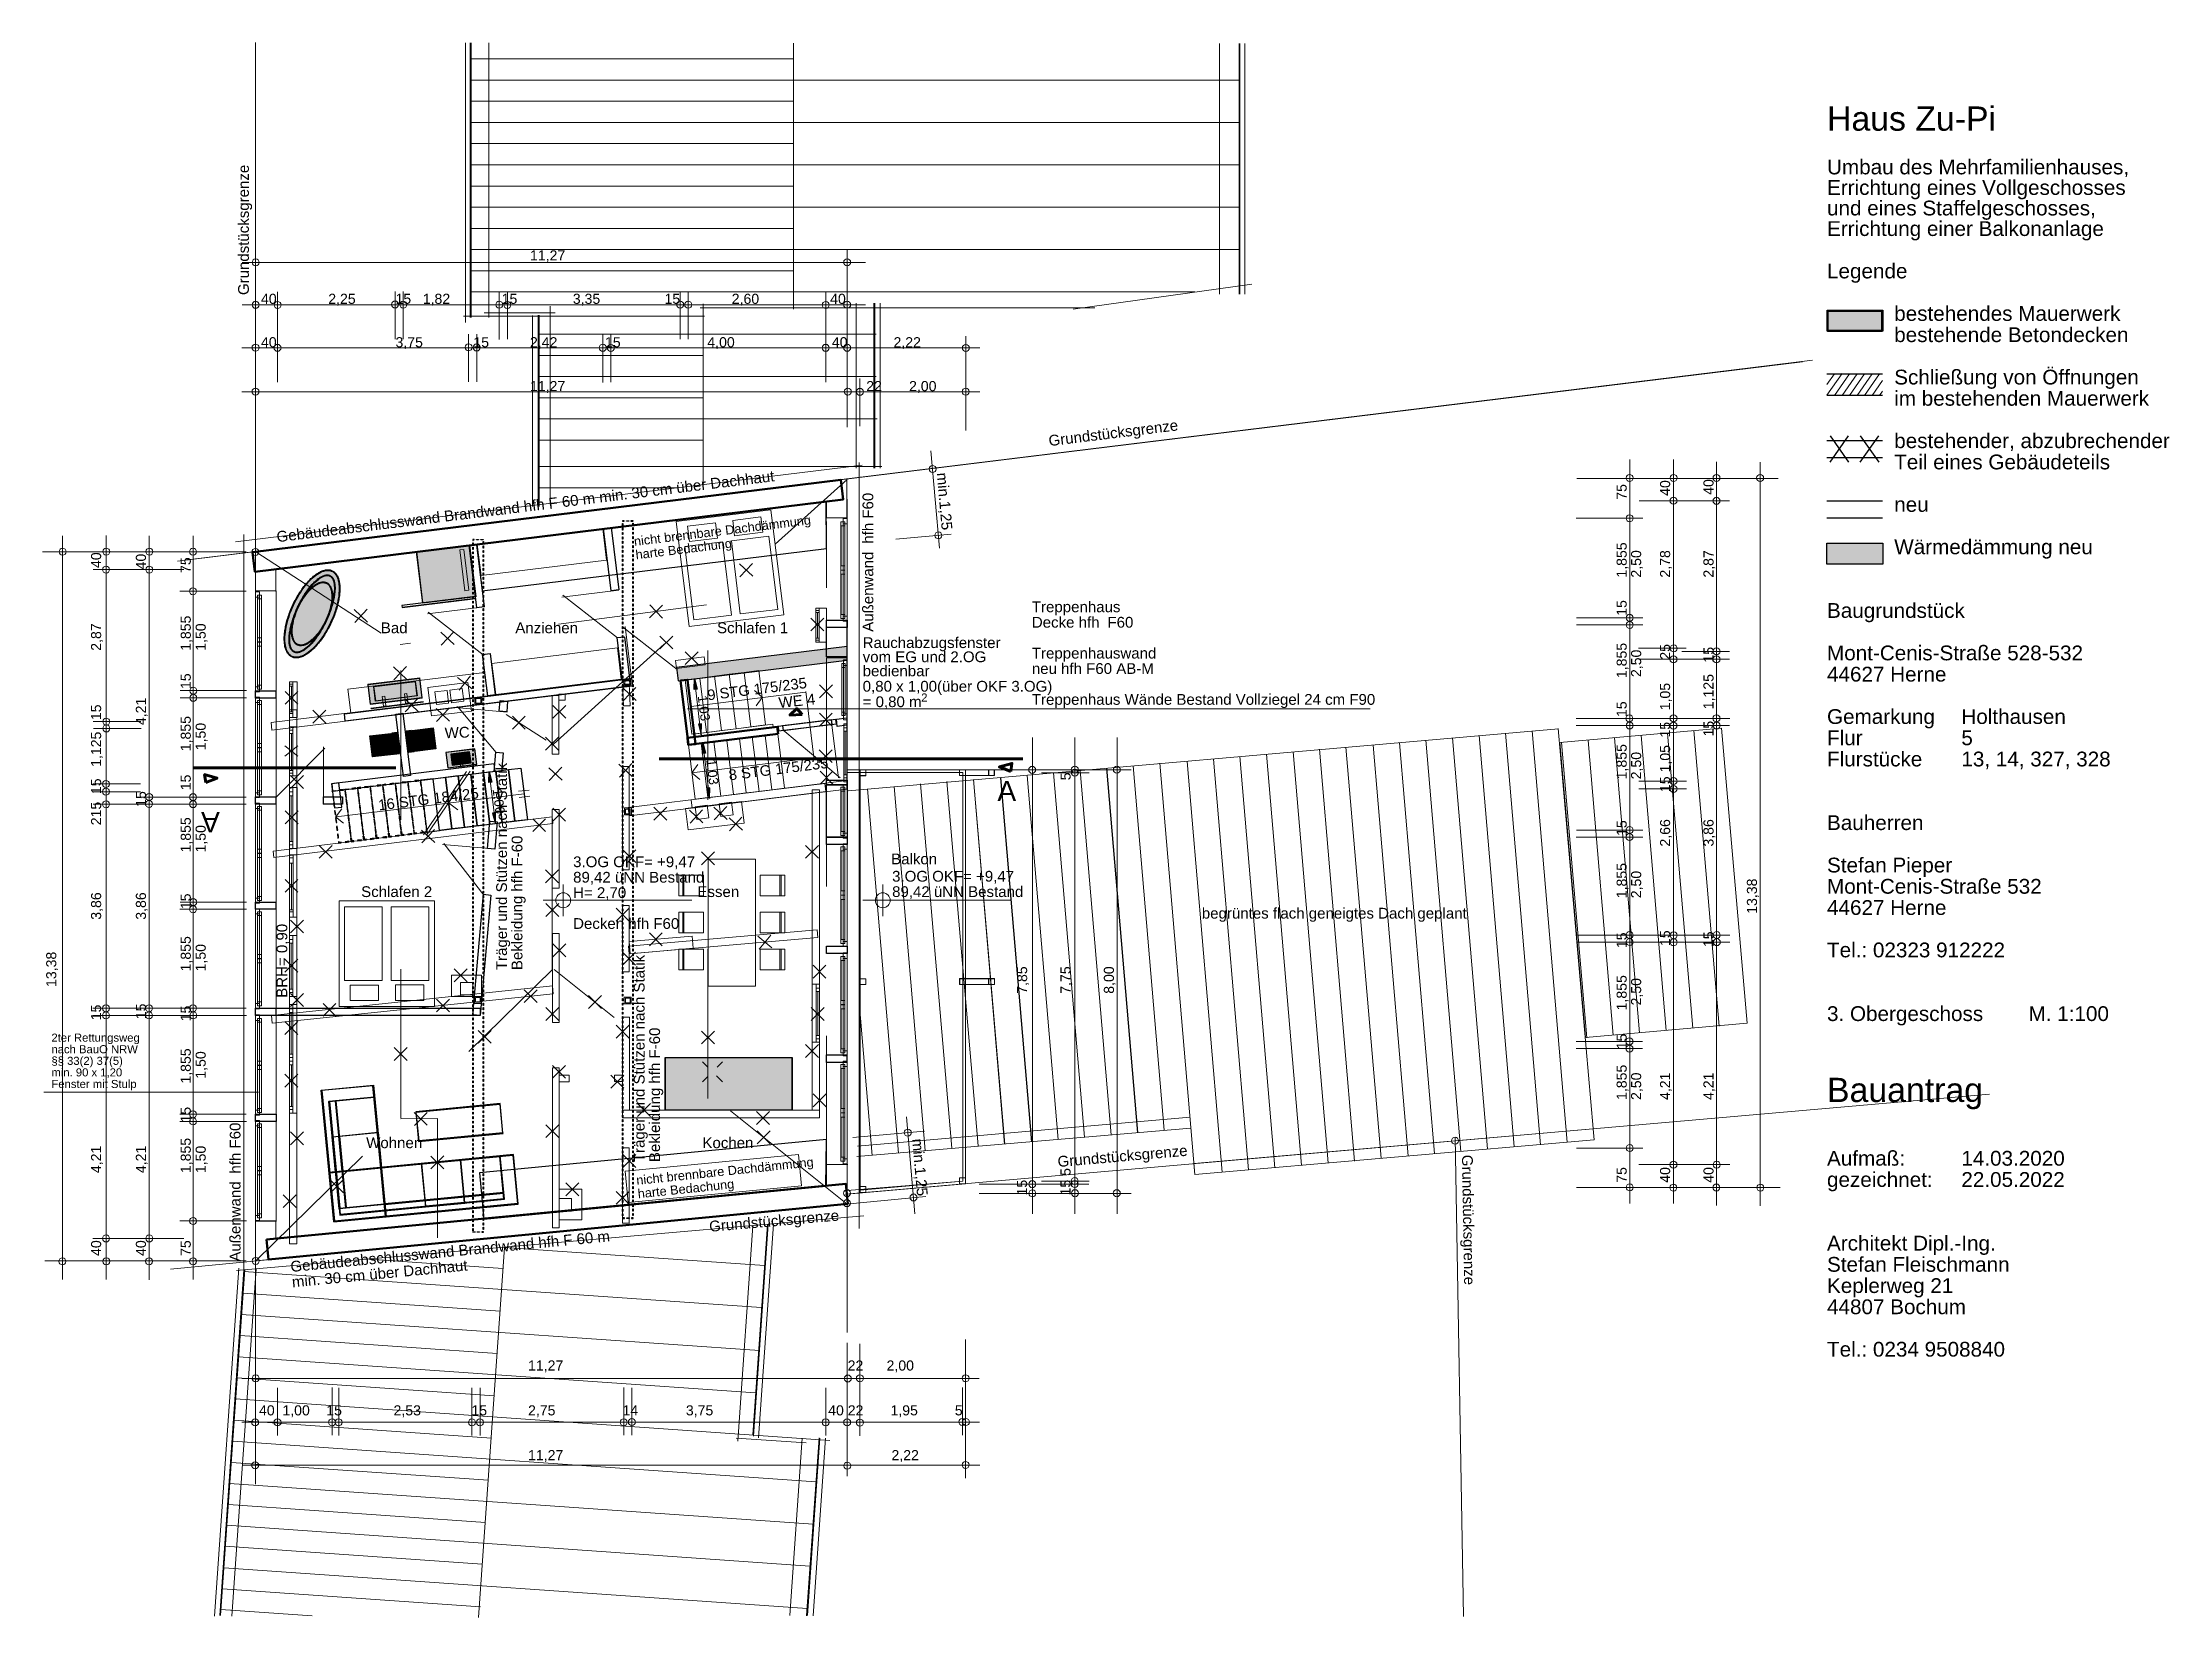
# Model space of a CAD drawing. Header units: millimetres. Extents: x 1501 to 41669, y -35 to 29713.
import ezdxf

# ---------------------------------------------------------------- set-up
doc = ezdxf.new("R2010")
doc.units = ezdxf.units.MM
doc.header["$LTSCALE"] = 50
for name, pattern in [('PDF_56-4_56-4_0-0_0-0', [112.8, 56.4, -56.4, 0, 0]), ('PDF_564-4_176-4_70-6_176-4', [987.8, 564.4, -176.4, 70.6, -176.4]), ('PDF_84-7_84-7_0-0_0-0', [169.4, 84.7, -84.7, 0, 0])]:
    doc.linetypes.add(name, pattern=pattern)
for name, color, linetype in [('00_Wand_Bestand', 7, 'Continuous'), ('03_Sanitaer', 5, 'Continuous'), ('05_Linien_stark', 7, 'Continuous'), ('06_Linien_fein', 3, 'Continuous'), ('07_Bemassung', 6, 'Continuous'), ('08_Schnittlinie', 1, 'Continuous'), ('10_Text', 7, 'Continuous'), ('12_Plankopf', 140, 'Continuous')]:
    doc.layers.add(name, color=color, linetype=linetype)
doc.styles.add('PLAN', font='arial.ttf')

msp = doc.modelspace()

# ---------------------------------------------------------------- texts
at = {"layer": '07_Bemassung', "style": 'PLAN'}
for s, height, p in [('11,27', 190.5, (10707, 25597)), ('40', 190.5, (5627, 24777)), ('2,25', 190.5, (6897, 24777)), ('15', 190.5, (8167, 24777)), ('1,82', 190.5, (8682, 24777)), ('15', 190.5, (10172, 24777)), ('3,35', 190.5, (11516, 24777)), ('15', 190.5, (13247, 24777)), ('2,60', 190.5, (14517, 24777)), ('40', 190.5, (16375, 24777)), ('40', 190.5, (5627, 23957)), ('3,75', 190.5, (8167, 23957)), ('15', 190.5, (9638, 23957)), ('2,42', 190.5, (10707, 23957)), ('15', 190.5, (12124, 23957)), ('4,00', 190.5, (14056, 23957)), ('40', 190.5, (16408, 23957)), ('2,22', 190.5, (17572, 23957)), ('11,27', 190.5, (10707, 23128)), ('22', 190.5, (17057, 23128)), ('2,00', 190.5, (17866, 23128)), ('11,27', 190.5, (10670, 4629)), ('22', 190.5, (16706, 4629)), ('2,00', 190.5, (17441, 4629)), ('40', 190.5, (5590, 3782)), ('1,00', 190.5, (6031, 3782)), ('15', 190.5, (6860, 3782)), ('2,53', 190.5, (8130, 3782)), ('15', 190.5, (9601, 3782)), ('2,75', 190.5, (10670, 3782)), ('14', 190.5, (12455, 3782)), ('3,75', 190.5, (13651, 3782)), ('1,95', 190.5, (17515, 3782)), ('5', 190, (18731, 3782)), ('11,27', 190.5, (10670, 2936)), ('2,22', 190.5, (17534, 2936))]:
    msp.add_text(s, height=height, dxfattribs=at).set_placement(p)
for s, height, rotation, p in [('75', 190.5, 90, (31419, 21077)), ('40', 190.5, 90, (32239, 21150)), ('40', 190.5, 90, (33059, 21170)), ('1,855', 190.5, 90, (31419, 19606)), ('2,50', 190.5, 90, (31692, 19606)), ('2,78', 190.5, 90, (32239, 19606)), ('2,87', 190.5, 90, (33059, 19606)), ('40', 190.5, 90, (2608, 19788)), ('40', 190.5, 90, (3454, 19761)), ('75', 190.5, 90, (4301, 19694)), ('15', 190.5, 90, (31419, 18885)), ('2,87', 190.5, 90, (2608, 18224)), ('1,855', 190.5, 90, (4301, 18223)), ('1,50', 190.5, 90, (4583, 18224)), ('1,855', 190.5, 90, (31419, 17708)), ('2,50', 190.5, 90, (31692, 17728)), ('25', 190.5, 90, (32239, 18056)), ('15', 190.5, 90, (33059, 18002)), ('15', 190.5, 90, (4301, 17502)), ('1,125', 190.5, 90, (33059, 17119)), ('4,21', 190.5, 90, (3454, 16820)), ('1,05', 190.5, 90, (32239, 17100)), ('15', 190.5, 90, (2608, 16914)), ('1,855', 190.5, 90, (4301, 16326)), ('15', 190.5, 90, (31419, 16973)), ('15', 190.5, 90, (33059, 16605)), ('1,125', 190.5, 90, (2608, 16031)), ('1,50', 190.5, 90, (4583, 16345)), ('15', 190.5, 90, (32239, 16585)), ('1,855', 190.5, 90, (31419, 15796)), ('2,50', 190.5, 90, (31692, 15796)), ('15', 190.5, 90, (2608, 15517)), ('15', 190.5, 90, (4301, 15590)), ('5', 190, 90, (20916, 15777)), ('215', 190.5, 90, (2608, 14928)), ('15', 190.5, 90, (3454, 15276)), ('1,00', 177.8, 277, (10000, 15612)), ('1,855', 190.5, 90, (4301, 14414)), ('1,50', 190.5, 90, (4583, 14414)), ('15', 190.5, 90, (31419, 14727)), ('2,66', 190.5, 90, (32239, 14526)), ('3,86', 190.5, 90, (33059, 14526)), ('1,855', 190.5, 90, (31419, 13550)), ('2,50', 190.5, 90, (31692, 13550)), ('13,38', 190.5, 90, (33879, 13256)), ('3,86', 190.5, 90, (2608, 13144)), ('3,86', 190.5, 90, (3454, 13144)), ('15', 190.5, 90, (4301, 13344)), ('15', 190.5, 90, (31419, 12608)), ('15', 190.5, 90, (32239, 12648)), ('15', 190.5, 90, (33059, 12627)), ('13,38', 190.5, 90, (1761, 11874)), ('1,855', 190.5, 90, (4301, 12168)), ('1,50', 190.5, 90, (4583, 12168)), ('7,85', 190.5, 90, (20096, 11746)), ('7,75', 190.5, 90, (20916, 11746)), ('8,00', 190.5, 90, (21735, 11746)), ('1,855', 190.5, 90, (31419, 11432)), ('2,50', 190.5, 90, (31692, 11525)), ('15', 190.5, 90, (2608, 11245)), ('15', 190.5, 90, (3454, 11265)), ('15', 190.5, 90, (4301, 11226)), ('15', 190.5, 90, (31419, 10696)), ('1,855', 190.5, 90, (4301, 10049)), ('1,50', 190.5, 90, (4583, 10142)), ('1,855', 190.5, 90, (31419, 9740)), ('2,50', 190.5, 90, (31692, 9740)), ('4,21', 190.5, 90, (32239, 9740)), ('4,21', 190.5, 90, (33059, 9740)), ('15', 190.5, 90, (4301, 9314)), ('4,21', 190.5, 90, (2608, 8358)), ('4,21', 190.5, 90, (3454, 8358)), ('1,855', 190.5, 90, (4301, 8358)), ('1,50', 190.5, 90, (4583, 8358)), ('75', 190.5, 90, (31419, 8176)), ('40', 190.5, 90, (32239, 8176)), ('40', 190.5, 90, (33059, 8176)), ('15', 190.5, 90, (20096, 7936)), ('40', 190.5, 90, (2608, 6794)), ('40', 190.5, 90, (3454, 6794)), ('75', 190.5, 90, (4301, 6794))]:
    msp.add_text(s, height=height, rotation=rotation, dxfattribs=at).set_placement(p)
at = {"layer": '10_Text', "style": 'PLAN'}
for s, height, rotation, p in [('Grundstücksgrenze', 203.2, 90, (5398, 24943)), ('Grundstücksgrenze', 203.2, 7, (20514, 22089)), ('Gebäudeabschlusswand Brandwand hfh F 60 m min. 30 cm über Dachhaut', 203.2, 7, (5934, 20274)), ('min.1,25', 203.2, 275, (18389, 21581)), ('hfh F60', 203.2, 90, (17191, 20246)), ('nicht brennbare Dachdämmung', 171.92, 7, (12681, 20204)), ('harte Bedachung', 171.92, 7, (12712, 19951)), ('Außenwand', 203.2, 90, (17191, 18583)), ('9 STG 175/235', 199.66, 7.2, (14069, 17286)), ('1,03', 177.8, 277, (13875, 17369)), ('WE 4', 203.2, 6, (15414, 17142)), ('WC', 203.2, 2, (9099, 16571)), ('Träger und Stützen nach Statik', 203.2, 90, (10272, 12193)), ('1,03', 177.8, 277, (14035, 16163)), ('8 STG 175/235', 199.66, 7.2, (14473, 15776)), ('15 1,05', 190.5, 90, (32239, 15556)), ('16 STG 184/25', 201.58, 7, (7853, 15207)), ('A', 381, 180, (4850, 15179)), ('Bekleidung hfh F-60', 203.2, 90, (10564, 12193)), ('BRH= 0,90', 203.2, 90, (6124, 11670)), ('Träger und Stützen nach Statik', 203.2, 90, (12871, 8566)), ('Bekleidung hfh F-60', 203.2, 90, (13163, 8566)), ('hfh F60', 203.2, 90, (5240, 8350)), ('min.1,25', 203.2, 275, (17924, 9002)), ('Grundstücksgrenze', 203.2, 5, (20680, 8473)), ('nicht brennbare Dachdämmung', 171.92, 6, (12724, 8136)), ('15 5', 190.5, 90, (20916, 7936)), ('Grundstücksgrenze', 203.2, 271, (28307, 8703)), ('Außenwand', 203.2, 90, (5240, 6687)), ('harte Bedachung', 171.92, 6, (12751, 7882)), ('Gebäudeabschlusswand Brandwand hfh F 60 m', 203.2, 5.5, (6193, 6490)), ('Grundstücksgrenze', 203.2, 5, (14100, 7249)), ('min. 30 cm über Dachhaut', 203.2, 5.5, (6221, 6200))]:
    msp.add_text(s, height=height, rotation=rotation, dxfattribs=at).set_placement(p)
for s, height, p in [('Treppenhaus', 203.2, (20185, 18953)), ('Bad', 203.2, (7890, 18556)), ('Anziehen', 203.2, (10430, 18556)), ('Schlafen 1', 203.2, (14240, 18556)), ('Rauchabzugsfenster', 203.2, (16990, 18276)), ('Decke hfh', 203.2, (20185, 18661)), ('F60', 203.2, (21613, 18661)), ('vom EG und 2.OG', 203.2, (16990, 18009)), ('Treppenhauswand', 203.2, (20185, 18078)), ('bedienbar', 203.2, (16990, 17743)), ('neu hfh F60 AB-M', 203.2, (20185, 17787)), ('0,80 x 1,00(über OKF 3.OG)', 203.2, (16990, 17452)), ('= 0,80 m', 203.2, (16990, 17160)), ('2', 152, (18096, 17266)), ('Treppenhaus Wände Bestand Vollziegel 24 cm F90', 203.2, (20185, 17204)), ('A', 381, (19534, 15386)), ('3.OG OKF= +9,47', 203.2, (11522, 14137)), ('89,42 üNN Bestand', 203.2, (11522, 13845)), ('Balkon', 203.2, (17528, 14191)), ('3.OG OKF= +9,47', 203.2, (17546, 13864)), ('Schlafen 2', 203.2, (7519, 13573)), ('H= 2,70', 203.2, (11522, 13554)), ('Essen', 203.2, (13869, 13573)), ('89,42 üNN Bestand', 203.2, (17546, 13573)), ('begrüntes flach geneigtes Dach geplant', 203.2, (23395, 13166)), ('Decken hfh F60', 203.2, (11522, 12971)), ('2ter Rettungsweg', 152.4, (1669, 10841)), ('§§ 33(2) 37(5)', 152.4, (1669, 10403)), ('nach BauO NRW', 152.4, (1669, 10622)), ('min. 90 x 1,20', 152.4, (1669, 10185)), ('Fenster mit Stulp', 152.4, (1669, 9966)), ('Wohnen', 203.2, (7614, 8830)), ('Kochen', 203.2, (13964, 8830)), ('40 22', 190.5, (16338, 3782))]:
    msp.add_text(s, height=height, dxfattribs=at).set_placement(p)
at = {"layer": '12_Plankopf', "style": 'PLAN'}
for s, height, p in [('Haus Zu-Pi', 457, (35202, 28048)), ('Umbau des Mehrfamilienhauses,', 279.4, (35202, 27223)), ('Errichtung eines Vollgeschosses', 279.4, (35202, 26835)), ('und eines Staffelgeschosses,', 279.4, (35202, 26447)), ('Errichtung einer Balkonanlage', 279.4, (35202, 26059)), ('Legende', 279.3, (35202, 25258)), ('bestehendes Mauerwerk', 279.26, (36471, 24456)), ('bestehende Betondecken', 279.26, (36471, 24055)), ('Schließung von Öffnungen', 279.26, (36471, 23254)), ('im bestehenden Mauerwerk', 279.26, (36471, 22853)), ('bestehender, abzubrechender', 279.26, (36471, 22052)), ('Teil eines Gebäudeteils', 279.26, (36471, 21651)), ('neu', 279.3, (36471, 20849)), ('Wärmedämmung neu', 279.26, (36471, 20048)), ('Baugrundstück', 279.26, (35202, 18846)), ('Mont-Cenis-Straße 528-532', 279.26, (35202, 18044)), ('44627 Herne', 279.26, (35202, 17643)), ('Gemarkung', 279.3, (35202, 16842)), ('Holthausen', 279.3, (37739, 16842)), ('Flur', 279.3, (35202, 16441)), ('5', 279, (37739, 16441)), ('Flurstücke', 279.3, (35202, 16040)), ('13, 14, 327, 328', 279.26, (37739, 16040)), ('Bauherren', 279.3, (35202, 14838)), ('Stefan Pieper', 279.26, (35202, 14037)), ('Mont-Cenis-Straße 532', 279.26, (35202, 13636)), ('44627 Herne', 279.26, (35202, 13235)), ('Tel.: 02323 912222', 279.26, (35202, 12434)), ('3. Obergeschoss', 279.26, (35202, 11231)), ('M. 1:100', 279.3, (39008, 11231)), ('Bauantrag', 457, (35202, 9701)), ('Aufmaß:', 279.3, (35202, 8499)), ('14.03.2020', 279.3, (37739, 8499)), ('gezeichnet:', 279.26, (35202, 8098)), ('22.05.2022', 279.3, (37739, 8098)), ('Architekt Dipl.-Ing.', 279.26, (35202, 6896)), ('Stefan Fleischmann', 279.26, (35202, 6495)), ('Keplerweg 21', 279.26, (35202, 6094)), ('44807 Bochum', 279.26, (35202, 5694)), ('Tel.: 0234 9508840', 279.26, (35202, 4892))]:
    msp.add_text(s, height=height, dxfattribs=at).set_placement(p)

# ---------------------------------------------------------------- hatches: boundary and pattern name
at = {"layer": '00_Wand_Bestand'}
for points in [[(16698, 18302), (13474, 17906), (13504, 17658), (16698, 18050)], [(13811, 17699), (13864, 17499), (13807, 17492)], [(13940, 16638), (13944, 16844), (13887, 16837)], [(13971, 16493), (14024, 16293), (13967, 16286)], [(9935, 15941), (9989, 15741), (9932, 15734)], [(14100, 15432), (14104, 15638), (14047, 15631)], [(10053, 14961), (10056, 15167), (9999, 15160)], [(6770, 9921), (6769, 9926), (7751, 10020), (7991, 7532), (7003, 7437), (6764, 9925), (6769, 9926), (6770, 9921), (6775, 9921), (7013, 7448), (7979, 7541), (7741, 10009), (6770, 9916), (6770, 9921), (6775, 9921)], [(6914, 9710), (6914, 9715), (7772, 9797), (7968, 7766), (7104, 7683), (6909, 9714), (6914, 9715), (6914, 9710), (6920, 9710), (7114, 7694), (7956, 7775), (7762, 9786), (6915, 9705), (6914, 9710), (6920, 9710)], [(7038, 9722), (7037, 9727), (7772, 9797), (7968, 7766), (7227, 7695), (7032, 9726), (7037, 9727), (7038, 9722), (7043, 9722), (7237, 7706), (7956, 7775), (7762, 9786), (7038, 9717), (7038, 9722), (7043, 9722)], [(10194, 9114), (10197, 9114), (10144, 9671), (8550, 9518), (8604, 8956), (10198, 9109), (10197, 9114), (10194, 9114), (10193, 9119), (8611, 8967), (8559, 9508), (10137, 9660), (10190, 9114), (10194, 9114), (10193, 9119)], [(6979, 9041), (6978, 9046), (7837, 9129), (7901, 8461), (7037, 8377), (6973, 9046), (6978, 9046), (6979, 9041), (6984, 9042), (7047, 8388), (7889, 8469), (7827, 9118), (6979, 9037), (6979, 9041), (6984, 9042)], [(7102, 9053), (7102, 9058), (7837, 9129), (7901, 8459), (7161, 8388), (7096, 9058), (7102, 9058), (7102, 9053), (7108, 9054), (7171, 8398), (7889, 8468), (7827, 9118), (7103, 9048), (7102, 9053), (7108, 9054)], [(10478, 7776), (10485, 7777), (10395, 8708), (6911, 8373), (7001, 7437), (10485, 7772), (10485, 7777), (10478, 7776), (10477, 7782), (7014, 7448), (6926, 8364), (10382, 8696), (10471, 7776), (10478, 7776), (10477, 7782)], [(10217, 7869), (10224, 7870), (10146, 8684), (7036, 8385), (7115, 7565), (10225, 7865), (10224, 7870), (10217, 7869), (10216, 7875), (7129, 7577), (7052, 8376), (10132, 8672), (10209, 7869), (10217, 7869), (10216, 7875)], [(10208, 7987), (10213, 7987), (10146, 8684), (7890, 8467), (7958, 7765), (10214, 7982), (10213, 7987), (10208, 7987), (10207, 7992), (7968, 7776), (7902, 8457), (10136, 8673), (10202, 7986), (10208, 7987), (10207, 7992)], [(9461, 7915), (9467, 7915), (9399, 8612), (8653, 8540), (8720, 7838), (9467, 7910), (9467, 7915), (9461, 7915), (9461, 7920), (8730, 7850), (8665, 8531), (9389, 8601), (9456, 7914), (9461, 7915), (9461, 7920)], [(9472, 7798), (9478, 7798), (9399, 8612), (8653, 8540), (8732, 7721), (9478, 7793), (9478, 7798), (9472, 7798), (9472, 7803), (8742, 7733), (8665, 8531), (9389, 8601), (9467, 7797), (9472, 7798), (9472, 7803)]]:
    msp.add_hatch(color=7, dxfattribs=at).paths.add_polyline_path(points)
at = {"layer": '03_Sanitaer'}
for points in [[(8562, 20098), (9564, 20221), (9684, 19246), (8682, 19123)], [(6211, 18107), (6199, 18114), (6187, 18121), (6176, 18129), (6166, 18138), (6156, 18147), (6146, 18158), (6137, 18169), (6129, 18181), (6121, 18194), (6113, 18208), (6107, 18222), (6100, 18237), (6095, 18253), (6089, 18269), (6085, 18286), (6080, 18304), (6077, 18322), (6074, 18341), (6071, 18360), (6069, 18380), (6068, 18401), (6067, 18422), (6067, 18443), (6067, 18465), (6067, 18488), (6069, 18511), (6070, 18534), (6073, 18558), (6075, 18582), (6079, 18607), (6083, 18631), (6087, 18657), (6092, 18682), (6097, 18708), (6103, 18734), (6110, 18761), (6117, 18787), (6124, 18814), (6133, 18841), (6141, 18868), (6150, 18896), (6160, 18923), (6170, 18951), (6181, 18979), (6192, 19007), (6204, 19035), (6216, 19063), (6229, 19091), (6243, 19119), (6256, 19146), (6270, 19173), (6284, 19200), (6298, 19226), (6313, 19252), (6328, 19277), (6343, 19301), (6358, 19325), (6374, 19349), (6390, 19372), (6406, 19395), (6422, 19417), (6438, 19438), (6454, 19459), (6470, 19479), (6487, 19499), (6503, 19517), (6520, 19536), (6537, 19553), (6554, 19571), (6570, 19587), (6587, 19603), (6604, 19617), (6621, 19632), (6637, 19645), (6654, 19658), (6671, 19670), (6687, 19681), (6704, 19692), (6720, 19702), (6737, 19711), (6753, 19719), (6769, 19726), (6785, 19733), (6800, 19739), (6816, 19743), (6831, 19747), (6846, 19750), (6861, 19753), (6876, 19754), (6891, 19754), (6905, 19754), (6919, 19752), (6932, 19750), (6945, 19747), (6958, 19742), (6971, 19737), (6983, 19731), (6995, 19724), (7006, 19715), (7017, 19707), (7027, 19697), (7036, 19686), (7045, 19675), (7054, 19663), (7062, 19650), (7069, 19637), (7076, 19622), (7082, 19607), (7088, 19591), (7093, 19575), (7098, 19558), (7102, 19540), (7105, 19522), (7109, 19503), (7111, 19484), (7113, 19464), (7115, 19443), (7115, 19422), (7116, 19401), (7116, 19379), (7115, 19356), (7114, 19333), (7112, 19310), (7110, 19286), (7107, 19262), (7104, 19238), (7100, 19213), (7095, 19188), (7090, 19162), (7085, 19136), (7079, 19110), (7072, 19084), (7065, 19057), (7058, 19030), (7050, 19003), (7041, 18976), (7032, 18948), (7022, 18921), (7012, 18893), (7001, 18865), (6990, 18837), (6978, 18809), (6966, 18781), (6953, 18753), (6940, 18725), (6926, 18698), (6912, 18671), (6898, 18644), (6884, 18618), (6869, 18593), (6854, 18567), (6839, 18543), (6824, 18519), (6808, 18495), (6793, 18472), (6777, 18450), (6761, 18428), (6745, 18406), (6728, 18385), (6712, 18365), (6695, 18346), (6679, 18327), (6662, 18308), (6646, 18291), (6629, 18274), (6612, 18257), (6595, 18242), (6578, 18227), (6562, 18212), (6545, 18199), (6528, 18186), (6512, 18174), (6495, 18163), (6478, 18152), (6462, 18142), (6446, 18133), (6430, 18125), (6414, 18118), (6398, 18111), (6382, 18106), (6366, 18101), (6351, 18097), (6336, 18094), (6321, 18092), (6306, 18090), (6292, 18090), (6278, 18090), (6264, 18092), (6250, 18094), (6237, 18098), (6224, 18102)], [(6253, 18197), (6243, 18203), (6233, 18209), (6224, 18217), (6215, 18225), (6207, 18235), (6200, 18245), (6193, 18257), (6187, 18269), (6181, 18282), (6176, 18296), (6172, 18311), (6168, 18327), (6165, 18343), (6162, 18360), (6160, 18378), (6159, 18397), (6158, 18416), (6157, 18436), (6158, 18456), (6159, 18477), (6160, 18499), (6162, 18521), (6165, 18544), (6168, 18568), (6171, 18591), (6176, 18616), (6180, 18641), (6186, 18666), (6192, 18691), (6198, 18717), (6205, 18744), (6213, 18770), (6221, 18797), (6230, 18824), (6239, 18852), (6249, 18879), (6259, 18907), (6270, 18935), (6282, 18964), (6294, 18992), (6306, 19020), (6319, 19049), (6333, 19077), (6346, 19105), (6361, 19133), (6375, 19159), (6389, 19186), (6404, 19212), (6419, 19237), (6434, 19262), (6449, 19286), (6464, 19309), (6480, 19332), (6496, 19355), (6511, 19376), (6527, 19397), (6543, 19418), (6559, 19437), (6575, 19456), (6590, 19474), (6606, 19492), (6622, 19508), (6638, 19524), (6654, 19539), (6669, 19554), (6685, 19567), (6700, 19580), (6716, 19591), (6731, 19602), (6746, 19612), (6761, 19621), (6775, 19629), (6790, 19636), (6804, 19642), (6818, 19648), (6832, 19652), (6845, 19655), (6858, 19657), (6871, 19658), (6883, 19658), (6895, 19657), (6907, 19655), (6918, 19652), (6929, 19647), (6940, 19642), (6949, 19635), (6959, 19627), (6967, 19619), (6975, 19609), (6983, 19599), (6989, 19588), (6996, 19575), (7001, 19562), (7006, 19548), (7011, 19533), (7014, 19518), (7018, 19501), (7020, 19484), (7022, 19466), (7024, 19448), (7025, 19428), (7025, 19408), (7025, 19388), (7024, 19367), (7022, 19345), (7020, 19323), (7018, 19300), (7015, 19277), (7011, 19253), (7007, 19228), (7002, 19204), (6997, 19178), (6991, 19153), (6984, 19127), (6977, 19101), (6969, 19074), (6961, 19047), (6952, 19020), (6943, 18992), (6933, 18965), (6923, 18937), (6912, 18909), (6901, 18881), (6889, 18852), (6876, 18824), (6863, 18795), (6850, 18767), (6836, 18739), (6822, 18712), (6808, 18685), (6793, 18658), (6778, 18632), (6764, 18607), (6748, 18582), (6733, 18558), (6718, 18535), (6702, 18512), (6687, 18489), (6671, 18468), (6655, 18447), (6640, 18426), (6624, 18407), (6608, 18388), (6592, 18370), (6576, 18352), (6560, 18336), (6544, 18320), (6529, 18305), (6513, 18291), (6497, 18277), (6482, 18265), (6467, 18253), (6451, 18242), (6436, 18232), (6422, 18223), (6407, 18215), (6393, 18208), (6378, 18202), (6364, 18197), (6351, 18192), (6337, 18189), (6324, 18187), (6312, 18186), (6299, 18186), (6287, 18187), (6275, 18189), (6264, 18193)], [(6316, 18333), (6306, 18339), (6296, 18345), (6286, 18352), (6277, 18360), (6268, 18369), (6260, 18379), (6253, 18390), (6246, 18401), (6240, 18413), (6234, 18425), (6228, 18439), (6224, 18453), (6219, 18467), (6216, 18483), (6212, 18498), (6210, 18515), (6208, 18532), (6206, 18549), (6205, 18567), (6205, 18586), (6205, 18605), (6205, 18624), (6207, 18644), (6208, 18664), (6211, 18685), (6213, 18706), (6217, 18727), (6220, 18749), (6225, 18771), (6230, 18793), (6235, 18815), (6241, 18838), (6248, 18861), (6255, 18884), (6262, 18907), (6271, 18931), (6279, 18954), (6288, 18978), (6298, 19001), (6308, 19025), (6319, 19049), (6331, 19072), (6342, 19096), (6354, 19118), (6366, 19141), (6379, 19162), (6391, 19184), (6404, 19204), (6417, 19225), (6431, 19244), (6444, 19263), (6458, 19282), (6472, 19300), (6486, 19317), (6500, 19334), (6514, 19351), (6528, 19366), (6543, 19381), (6557, 19395), (6571, 19409), (6586, 19422), (6600, 19434), (6615, 19446), (6629, 19457), (6644, 19467), (6658, 19476), (6672, 19485), (6686, 19492), (6701, 19499), (6714, 19505), (6728, 19511), (6742, 19515), (6755, 19519), (6769, 19522), (6782, 19524), (6794, 19525), (6807, 19525), (6819, 19524), (6831, 19522), (6843, 19519), (6855, 19516), (6866, 19511), (6877, 19506), (6887, 19499), (6896, 19492), (6905, 19484), (6914, 19475), (6922, 19465), (6930, 19455), (6936, 19443), (6943, 19431), (6949, 19419), (6954, 19405), (6959, 19391), (6963, 19377), (6967, 19362), (6970, 19346), (6972, 19329), (6975, 19312), (6976, 19295), (6977, 19277), (6978, 19258), (6977, 19239), (6977, 19220), (6976, 19200), (6974, 19180), (6972, 19159), (6969, 19138), (6966, 19117), (6962, 19095), (6958, 19073), (6953, 19051), (6947, 19029), (6941, 19006), (6935, 18983), (6928, 18960), (6920, 18937), (6912, 18914), (6903, 18890), (6894, 18867), (6884, 18843), (6874, 18819), (6863, 18795), (6852, 18772), (6840, 18749), (6828, 18726), (6816, 18704), (6804, 18682), (6791, 18661), (6778, 18640), (6765, 18620), (6752, 18600), (6738, 18581), (6725, 18562), (6711, 18544), (6697, 18527), (6683, 18510), (6668, 18494), (6654, 18478), (6640, 18463), (6625, 18449), (6611, 18435), (6596, 18422), (6582, 18410), (6567, 18398), (6553, 18388), (6539, 18378), (6524, 18368), (6510, 18360), (6496, 18352), (6482, 18345), (6468, 18339), (6454, 18333), (6440, 18329), (6427, 18325), (6414, 18322), (6401, 18321), (6388, 18320), (6375, 18319), (6363, 18320), (6351, 18322), (6339, 18325), (6328, 18328)], [(7697, 17215), (7651, 17587), (8622, 17707), (8667, 17335)], [(7789, 17275), (7755, 17551), (8541, 17647), (8575, 17372)], [(7732, 16219), (7684, 16616), (8081, 16664), (8129, 16267)], [(8245, 16282), (8196, 16679), (8096, 16666), (8144, 16269)], [(8369, 16707), (8417, 16310), (8518, 16322), (8469, 16719)], [(8881, 16770), (8930, 16373), (8533, 16324), (8484, 16721)], [(9118, 16304), (9154, 16011), (9700, 16078), (9664, 16371)], [(9237, 16064), (9593, 16108), (9567, 16318), (9211, 16274)], [(13263, 10541), (15659, 10541), (15659, 9547), (13263, 9547)]]:
    msp.add_hatch(color=7, dxfattribs=at).paths.add_polyline_path(points)
at = {"layer": '12_Plankopf'}
for points in [[(35203, 24659), (36256, 24659), (36256, 24259), (35203, 24259)], [(35197, 20259), (36259, 20259), (36259, 19859), (35197, 19859)]]:
    msp.add_hatch(color=7, dxfattribs=at).paths.add_polyline_path(points)

# ---------------------------------------------------------------- linework, layer by layer
at = {"layer": '00_Wand_Bestand'}
for points in [[(16698, 18302), (13474, 17906), (13504, 17658), (16698, 18050)], [(13811, 17699), (13864, 17499), (13807, 17492)], [(13940, 16638), (13944, 16844), (13887, 16837)], [(13971, 16493), (14024, 16293), (13967, 16286)], [(9935, 15941), (9989, 15741), (9932, 15734)], [(14100, 15432), (14104, 15638), (14047, 15631)], [(10053, 14961), (10056, 15167), (9999, 15160)], [(6770, 9921), (6769, 9926), (7751, 10020), (7991, 7532), (7003, 7437), (6764, 9925), (6769, 9926), (6770, 9921), (6775, 9921), (7013, 7448), (7979, 7541), (7741, 10009), (6770, 9916), (6770, 9921), (6775, 9921)], [(6914, 9710), (6914, 9715), (7772, 9797), (7968, 7766), (7104, 7683), (6909, 9714), (6914, 9715), (6914, 9710), (6920, 9710), (7114, 7694), (7956, 7775), (7762, 9786), (6915, 9705), (6914, 9710), (6920, 9710)], [(7038, 9722), (7037, 9727), (7772, 9797), (7968, 7766), (7227, 7695), (7032, 9726), (7037, 9727), (7038, 9722), (7043, 9722), (7237, 7706), (7956, 7775), (7762, 9786), (7038, 9717), (7038, 9722), (7043, 9722)], [(10194, 9114), (10197, 9114), (10144, 9671), (8550, 9518), (8604, 8956), (10198, 9109), (10197, 9114), (10194, 9114), (10193, 9119), (8611, 8967), (8559, 9508), (10137, 9660), (10190, 9114), (10194, 9114), (10193, 9119)], [(6979, 9041), (6978, 9046), (7837, 9129), (7901, 8461), (7037, 8377), (6973, 9046), (6978, 9046), (6979, 9041), (6984, 9042), (7047, 8388), (7889, 8469), (7827, 9118), (6979, 9037), (6979, 9041), (6984, 9042)], [(7102, 9053), (7102, 9058), (7837, 9129), (7901, 8459), (7161, 8388), (7096, 9058), (7102, 9058), (7102, 9053), (7108, 9054), (7171, 8398), (7889, 8468), (7827, 9118), (7103, 9048), (7102, 9053), (7108, 9054)], [(10478, 7776), (10485, 7777), (10395, 8708), (6911, 8373), (7001, 7437), (10485, 7772), (10485, 7777), (10478, 7776), (10477, 7782), (7014, 7448), (6926, 8364), (10382, 8696), (10471, 7776), (10478, 7776), (10477, 7782)], [(10217, 7869), (10224, 7870), (10146, 8684), (7036, 8385), (7115, 7565), (10225, 7865), (10224, 7870), (10217, 7869), (10216, 7875), (7129, 7577), (7052, 8376), (10132, 8672), (10209, 7869), (10217, 7869), (10216, 7875)], [(10208, 7987), (10213, 7987), (10146, 8684), (7890, 8467), (7958, 7765), (10214, 7982), (10213, 7987), (10208, 7987), (10207, 7992), (7968, 7776), (7902, 8457), (10136, 8673), (10202, 7986), (10208, 7987), (10207, 7992)], [(9461, 7915), (9467, 7915), (9399, 8612), (8653, 8540), (8720, 7838), (9467, 7910), (9467, 7915), (9461, 7915), (9461, 7920), (8730, 7850), (8665, 8531), (9389, 8601), (9456, 7914), (9461, 7915), (9461, 7920)], [(9472, 7798), (9478, 7798), (9399, 8612), (8653, 8540), (8732, 7721), (9478, 7793), (9478, 7798), (9472, 7798), (9472, 7803), (8742, 7733), (8665, 8531), (9389, 8601), (9467, 7797), (9472, 7798), (9472, 7803)]]:
    msp.add_lwpolyline(points, close=True, dxfattribs=at)
at = {"layer": '03_Sanitaer'}
for points in [[(8562, 20098), (9564, 20221), (9684, 19246), (8682, 19123)], [(6211, 18107), (6199, 18114), (6187, 18121), (6176, 18129), (6166, 18138), (6156, 18147), (6146, 18158), (6137, 18169), (6129, 18181), (6121, 18194), (6113, 18208), (6107, 18222), (6100, 18237), (6095, 18253), (6089, 18269), (6085, 18286), (6080, 18304), (6077, 18322), (6074, 18341), (6071, 18360), (6069, 18380), (6068, 18401), (6067, 18422), (6067, 18443), (6067, 18465), (6067, 18488), (6069, 18511), (6070, 18534), (6073, 18558), (6075, 18582), (6079, 18607), (6083, 18631), (6087, 18657), (6092, 18682), (6097, 18708), (6103, 18734), (6110, 18761), (6117, 18787), (6124, 18814), (6133, 18841), (6141, 18868), (6150, 18896), (6160, 18923), (6170, 18951), (6181, 18979), (6192, 19007), (6204, 19035), (6216, 19063), (6229, 19091), (6243, 19119), (6256, 19146), (6270, 19173), (6284, 19200), (6298, 19226), (6313, 19252), (6328, 19277), (6343, 19301), (6358, 19325), (6374, 19349), (6390, 19372), (6406, 19395), (6422, 19417), (6438, 19438), (6454, 19459), (6470, 19479), (6487, 19499), (6503, 19517), (6520, 19536), (6537, 19553), (6554, 19571), (6570, 19587), (6587, 19603), (6604, 19617), (6621, 19632), (6637, 19645), (6654, 19658), (6671, 19670), (6687, 19681), (6704, 19692), (6720, 19702), (6737, 19711), (6753, 19719), (6769, 19726), (6785, 19733), (6800, 19739), (6816, 19743), (6831, 19747), (6846, 19750), (6861, 19753), (6876, 19754), (6891, 19754), (6905, 19754), (6919, 19752), (6932, 19750), (6945, 19747), (6958, 19742), (6971, 19737), (6983, 19731), (6995, 19724), (7006, 19715), (7017, 19707), (7027, 19697), (7036, 19686), (7045, 19675), (7054, 19663), (7062, 19650), (7069, 19637), (7076, 19622), (7082, 19607), (7088, 19591), (7093, 19575), (7098, 19558), (7102, 19540), (7105, 19522), (7109, 19503), (7111, 19484), (7113, 19464), (7115, 19443), (7115, 19422), (7116, 19401), (7116, 19379), (7115, 19356), (7114, 19333), (7112, 19310), (7110, 19286), (7107, 19262), (7104, 19238), (7100, 19213), (7095, 19188), (7090, 19162), (7085, 19136), (7079, 19110), (7072, 19084), (7065, 19057), (7058, 19030), (7050, 19003), (7041, 18976), (7032, 18948), (7022, 18921), (7012, 18893), (7001, 18865), (6990, 18837), (6978, 18809), (6966, 18781), (6953, 18753), (6940, 18725), (6926, 18698), (6912, 18671), (6898, 18644), (6884, 18618), (6869, 18593), (6854, 18567), (6839, 18543), (6824, 18519), (6808, 18495), (6793, 18472), (6777, 18450), (6761, 18428), (6745, 18406), (6728, 18385), (6712, 18365), (6695, 18346), (6679, 18327), (6662, 18308), (6646, 18291), (6629, 18274), (6612, 18257), (6595, 18242), (6578, 18227), (6562, 18212), (6545, 18199), (6528, 18186), (6512, 18174), (6495, 18163), (6478, 18152), (6462, 18142), (6446, 18133), (6430, 18125), (6414, 18118), (6398, 18111), (6382, 18106), (6366, 18101), (6351, 18097), (6336, 18094), (6321, 18092), (6306, 18090), (6292, 18090), (6278, 18090), (6264, 18092), (6250, 18094), (6237, 18098), (6224, 18102)], [(6253, 18197), (6243, 18203), (6233, 18209), (6224, 18217), (6215, 18225), (6207, 18235), (6200, 18245), (6193, 18257), (6187, 18269), (6181, 18282), (6176, 18296), (6172, 18311), (6168, 18327), (6165, 18343), (6162, 18360), (6160, 18378), (6159, 18397), (6158, 18416), (6157, 18436), (6158, 18456), (6159, 18477), (6160, 18499), (6162, 18521), (6165, 18544), (6168, 18568), (6171, 18591), (6176, 18616), (6180, 18641), (6186, 18666), (6192, 18691), (6198, 18717), (6205, 18744), (6213, 18770), (6221, 18797), (6230, 18824), (6239, 18852), (6249, 18879), (6259, 18907), (6270, 18935), (6282, 18964), (6294, 18992), (6306, 19020), (6319, 19049), (6333, 19077), (6346, 19105), (6361, 19133), (6375, 19159), (6389, 19186), (6404, 19212), (6419, 19237), (6434, 19262), (6449, 19286), (6464, 19309), (6480, 19332), (6496, 19355), (6511, 19376), (6527, 19397), (6543, 19418), (6559, 19437), (6575, 19456), (6590, 19474), (6606, 19492), (6622, 19508), (6638, 19524), (6654, 19539), (6669, 19554), (6685, 19567), (6700, 19580), (6716, 19591), (6731, 19602), (6746, 19612), (6761, 19621), (6775, 19629), (6790, 19636), (6804, 19642), (6818, 19648), (6832, 19652), (6845, 19655), (6858, 19657), (6871, 19658), (6883, 19658), (6895, 19657), (6907, 19655), (6918, 19652), (6929, 19647), (6940, 19642), (6949, 19635), (6959, 19627), (6967, 19619), (6975, 19609), (6983, 19599), (6989, 19588), (6996, 19575), (7001, 19562), (7006, 19548), (7011, 19533), (7014, 19518), (7018, 19501), (7020, 19484), (7022, 19466), (7024, 19448), (7025, 19428), (7025, 19408), (7025, 19388), (7024, 19367), (7022, 19345), (7020, 19323), (7018, 19300), (7015, 19277), (7011, 19253), (7007, 19228), (7002, 19204), (6997, 19178), (6991, 19153), (6984, 19127), (6977, 19101), (6969, 19074), (6961, 19047), (6952, 19020), (6943, 18992), (6933, 18965), (6923, 18937), (6912, 18909), (6901, 18881), (6889, 18852), (6876, 18824), (6863, 18795), (6850, 18767), (6836, 18739), (6822, 18712), (6808, 18685), (6793, 18658), (6778, 18632), (6764, 18607), (6748, 18582), (6733, 18558), (6718, 18535), (6702, 18512), (6687, 18489), (6671, 18468), (6655, 18447), (6640, 18426), (6624, 18407), (6608, 18388), (6592, 18370), (6576, 18352), (6560, 18336), (6544, 18320), (6529, 18305), (6513, 18291), (6497, 18277), (6482, 18265), (6467, 18253), (6451, 18242), (6436, 18232), (6422, 18223), (6407, 18215), (6393, 18208), (6378, 18202), (6364, 18197), (6351, 18192), (6337, 18189), (6324, 18187), (6312, 18186), (6299, 18186), (6287, 18187), (6275, 18189), (6264, 18193)], [(6316, 18333), (6306, 18339), (6296, 18345), (6286, 18352), (6277, 18360), (6268, 18369), (6260, 18379), (6253, 18390), (6246, 18401), (6240, 18413), (6234, 18425), (6228, 18439), (6224, 18453), (6219, 18467), (6216, 18483), (6212, 18498), (6210, 18515), (6208, 18532), (6206, 18549), (6205, 18567), (6205, 18586), (6205, 18605), (6205, 18624), (6207, 18644), (6208, 18664), (6211, 18685), (6213, 18706), (6217, 18727), (6220, 18749), (6225, 18771), (6230, 18793), (6235, 18815), (6241, 18838), (6248, 18861), (6255, 18884), (6262, 18907), (6271, 18931), (6279, 18954), (6288, 18978), (6298, 19001), (6308, 19025), (6319, 19049), (6331, 19072), (6342, 19096), (6354, 19118), (6366, 19141), (6379, 19162), (6391, 19184), (6404, 19204), (6417, 19225), (6431, 19244), (6444, 19263), (6458, 19282), (6472, 19300), (6486, 19317), (6500, 19334), (6514, 19351), (6528, 19366), (6543, 19381), (6557, 19395), (6571, 19409), (6586, 19422), (6600, 19434), (6615, 19446), (6629, 19457), (6644, 19467), (6658, 19476), (6672, 19485), (6686, 19492), (6701, 19499), (6714, 19505), (6728, 19511), (6742, 19515), (6755, 19519), (6769, 19522), (6782, 19524), (6794, 19525), (6807, 19525), (6819, 19524), (6831, 19522), (6843, 19519), (6855, 19516), (6866, 19511), (6877, 19506), (6887, 19499), (6896, 19492), (6905, 19484), (6914, 19475), (6922, 19465), (6930, 19455), (6936, 19443), (6943, 19431), (6949, 19419), (6954, 19405), (6959, 19391), (6963, 19377), (6967, 19362), (6970, 19346), (6972, 19329), (6975, 19312), (6976, 19295), (6977, 19277), (6978, 19258), (6977, 19239), (6977, 19220), (6976, 19200), (6974, 19180), (6972, 19159), (6969, 19138), (6966, 19117), (6962, 19095), (6958, 19073), (6953, 19051), (6947, 19029), (6941, 19006), (6935, 18983), (6928, 18960), (6920, 18937), (6912, 18914), (6903, 18890), (6894, 18867), (6884, 18843), (6874, 18819), (6863, 18795), (6852, 18772), (6840, 18749), (6828, 18726), (6816, 18704), (6804, 18682), (6791, 18661), (6778, 18640), (6765, 18620), (6752, 18600), (6738, 18581), (6725, 18562), (6711, 18544), (6697, 18527), (6683, 18510), (6668, 18494), (6654, 18478), (6640, 18463), (6625, 18449), (6611, 18435), (6596, 18422), (6582, 18410), (6567, 18398), (6553, 18388), (6539, 18378), (6524, 18368), (6510, 18360), (6496, 18352), (6482, 18345), (6468, 18339), (6454, 18333), (6440, 18329), (6427, 18325), (6414, 18322), (6401, 18321), (6388, 18320), (6375, 18319), (6363, 18320), (6351, 18322), (6339, 18325), (6328, 18328)], [(7697, 17215), (7651, 17587), (8622, 17707), (8667, 17335)], [(7789, 17275), (7755, 17551), (8541, 17647), (8575, 17372)], [(7732, 16219), (7684, 16616), (8081, 16664), (8129, 16267)], [(8245, 16282), (8196, 16679), (8096, 16666), (8144, 16269)], [(8369, 16707), (8417, 16310), (8518, 16322), (8469, 16719)], [(8881, 16770), (8930, 16373), (8533, 16324), (8484, 16721)], [(9118, 16304), (9154, 16011), (9700, 16078), (9664, 16371)], [(9237, 16064), (9593, 16108), (9567, 16318), (9211, 16274)], [(13263, 10541), (15659, 10541), (15659, 9547), (13263, 9547)]]:
    msp.add_lwpolyline(points, close=True, dxfattribs=at)
at = {"layer": '05_Linien_stark', "lineweight": 15}
for p, q in [((5940, 25005), (5940, 24106)), ((8160, 25011), (8160, 24111)), ((8160, 25011), (8160, 24111)), ((8314, 25013), (8314, 24113)), ((10126, 25005), (10126, 24106)), ((10126, 25005), (10126, 24106)), ((10280, 25007), (10280, 24108)), ((13543, 25009), (13543, 24109)), ((13543, 25009), (13543, 24109)), ((13696, 25011), (13696, 24111)), ((16293, 25005), (16293, 24106)), ((5940, 24195), (5940, 23295)), ((9548, 24202), (9548, 23302)), ((9548, 24202), (9548, 23302)), ((9701, 24203), (9701, 23304)), ((12081, 24192), (12081, 23293)), ((12081, 24192), (12081, 23293)), ((12235, 24194), (12235, 23295)), ((16292, 24196), (16292, 23297)), ((16938, 23365), (16938, 22466)), ((32551, 21057), (31652, 21057)), ((33361, 21057), (32461, 21057)), ((33361, 21057), (32461, 21057)), ((33361, 21057), (32461, 21057)), ((33361, 21057), (32461, 21057)), ((31723, 20727), (30464, 20727)), ((18663, 20425), (17617, 20334)), ((2455, 19757), (3355, 19757)), ((2455, 19757), (3355, 19757)), ((2455, 19757), (3355, 19757)), ((2455, 19757), (3355, 19757)), ((3270, 19757), (4170, 19757)), ((3270, 19757), (4170, 19757)), ((3270, 19757), (4170, 19757)), ((3270, 19757), (4170, 19757)), ((4094, 19349), (5346, 19349)), ((31722, 18847), (30468, 18847)), ((31724, 18712), (30470, 18712)), ((32542, 18271), (31643, 18271)), ((33362, 18211), (32463, 18211)), ((32548, 18063), (31648, 18063)), ((32548, 18063), (31648, 18063)), ((33361, 18063), (32461, 18063)), ((33361, 18063), (32461, 18063)), ((4099, 17471), (5353, 17471)), ((4099, 17337), (5354, 17337)), ((13750, 17173), (15908, 17445)), ((13830, 17532), (13917, 16819)), ((15093, 17345), (14944, 17471)), ((15091, 17344), (14978, 17185)), ((2455, 16887), (3355, 16887)), ((13679, 17125), (26571, 17125)), ((31718, 16947), (30464, 16947)), ((32551, 16947), (31652, 16947)), ((33364, 16948), (32464, 16948)), ((2462, 16757), (3361, 16757)), ((2462, 16757), (3361, 16757)), ((31721, 16812), (30467, 16812)), ((32554, 16813), (31655, 16813)), ((33362, 16813), (32462, 16813)), ((33362, 16813), (32462, 16813)), ((13990, 16326), (14077, 15613)), ((2449, 15708), (3349, 15708)), ((9954, 15775), (10042, 15061)), ((32550, 15762), (31651, 15762)), ((2453, 15563), (3352, 15563)), ((2453, 15563), (3352, 15563)), ((2457, 15326), (3356, 15326)), ((2457, 15326), (3356, 15326)), ((3267, 15327), (4167, 15327)), ((3268, 15460), (4167, 15460)), ((4095, 15460), (5349, 15460)), ((4096, 15328), (5350, 15328)), ((10693, 15594), (10492, 15570)), ((10701, 15477), (10500, 15452)), ((32548, 15614), (31649, 15614)), ((32548, 15614), (31649, 15614)), ((31721, 14705), (30467, 14705)), ((31723, 14838), (30469, 14838)), ((11335, 13812), (11335, 13212)), ((17371, 13812), (17371, 13212)), ((4096, 13344), (5351, 13344)), ((4098, 13476), (5353, 13476)), ((16991, 13513), (19802, 13513)), ((31724, 12853), (30469, 12853)), ((31724, 12722), (30470, 12722)), ((2450, 11471), (3350, 11471)), ((2453, 11338), (3353, 11338)), ((2453, 11338), (3353, 11338)), ((3262, 11472), (4161, 11472)), ((3265, 11338), (4164, 11338)), ((4095, 11472), (5349, 11472)), ((4098, 11338), (5352, 11338)), ((31720, 10845), (30466, 10845)), ((31720, 10711), (30466, 10711)), ((1524, 9888), (5579, 9888)), ((4095, 9469), (5349, 9469)), ((4097, 9335), (5351, 9335)), ((18155, 9150), (16802, 9032)), ((28178, 9036), (28336, -14)), ((31725, 8832), (30473, 8832)), ((32547, 8518), (31648, 8518)), ((32547, 8518), (31648, 8518)), ((32547, 8518), (31648, 8518)), ((32547, 8518), (31648, 8518)), ((33366, 8518), (32467, 8518)), ((21265, 8205), (20365, 8205)), ((21264, 8149), (20365, 8149)), ((20444, 7976), (19190, 7976)), ((21270, 7976), (20370, 7976)), ((22059, 7975), (21160, 7975)), ((4096, 7454), (5355, 7454)), ((2453, 7124), (3352, 7124)), ((3268, 7124), (4167, 7124)), ((16938, 4233), (16938, 5132)), ((5940, 3403), (5940, 4302)), ((6969, 3407), (6969, 4306)), ((6969, 3407), (6969, 4306)), ((7094, 3401), (7094, 4301)), ((12478, 3408), (12478, 4307)), ((12478, 3408), (12478, 4307)), ((12632, 3406), (12632, 4305)), ((16292, 3401), (16292, 4301)), ((16938, 3397), (16938, 4297))]:
    msp.add_line(p, q, dxfattribs=at)
at = {"layer": '05_Linien_stark', "lineweight": 20}
for p, q in [((16689, 21477), (16689, 20728)), ((16309, 21055), (16309, 20727)), ((16299, 20736), (16700, 20736)), ((5907, 19779), (5907, 19344)), ((5517, 19354), (5916, 19354)), ((16291, 8518), (16707, 8518)), ((16301, 8113), (16301, 8527)), ((5517, 7451), (5918, 7451)), ((5908, 7458), (5908, 7109))]:
    msp.add_line(p, q, dxfattribs=at)
at = {"layer": '05_Linien_stark', "lineweight": 18}
for p, q in [((13963, 10458), (14064, 10357)), ((14341, 10460), (14240, 10360)), ((14063, 10183), (13962, 10083)), ((14230, 10196), (14345, 10081))]:
    msp.add_line(p, q, dxfattribs=at)
at = {"layer": '05_Linien_stark', "lineweight": 50}
for points in [[(5465, 20089), (5511, 19718), (16622, 21083), (16577, 21453)], [(13700, 16446), (13830, 16462), (13680, 17678), (13550, 17662)], [(15393, 16654), (15377, 16788), (13681, 16580), (13697, 16446)], [(5730, 7102), (5766, 6727), (16709, 7781), (16673, 8155)]]:
    msp.add_lwpolyline(points, close=True, dxfattribs=at)
at = {"layer": '05_Linien_stark', "lineweight": 18}
for points in [[(12083, 20525), (12155, 19938), (9782, 19647), (9710, 20234)], [(8567, 20094), (9560, 20216), (9679, 19250), (8685, 19128)], [(12360, 18278), (12432, 17691), (10059, 17399), (9987, 17986)], [(7646, 17592), (7693, 17210), (8673, 17330), (8626, 17712)], [(7793, 17280), (7760, 17547), (8538, 17642), (8570, 17376)], [(7939, 17181), (7985, 17187), (7963, 17364), (7918, 17359)], [(8356, 17235), (8402, 17240), (8380, 17418), (8334, 17412)], [(7736, 16224), (7688, 16612), (8077, 16659), (8124, 16271)], [(8240, 16285), (8192, 16674), (8101, 16662), (8148, 16274)], [(8374, 16703), (8421, 16315), (8513, 16326), (8465, 16714)], [(8877, 16765), (8925, 16377), (8537, 16329), (8489, 16717)], [(9241, 16069), (9588, 16112), (9563, 16313), (9216, 16270)], [(13268, 10536), (15655, 10536), (15655, 9551), (13268, 9551)], [(30805, 8988), (23264, 8329), (23245, 8537), (30787, 9197)]]:
    msp.add_lwpolyline(points, close=True, dxfattribs=at)
at = {"layer": '05_Linien_stark', "lineweight": 25}
for points in [[(12382, 19373), (12242, 19356), (12098, 20533), (12237, 20550)], [(16307, 18803), (16694, 18803), (16694, 18661), (16307, 18661)], [(16307, 18803), (16693, 18803), (16693, 18111), (16307, 18111)], [(10048, 17391), (9908, 17374), (9812, 18154), (9952, 18171)], [(5522, 17468), (5910, 17468), (5910, 17331), (5522, 17331)], [(10268, 17069), (10128, 17081), (10145, 17283), (10285, 17270)], [(8453, 15867), (8316, 15851), (8171, 17030), (8308, 17047)], [(10169, 15935), (10029, 15947), (10060, 16308), (10200, 16295)], [(7017, 15256), (7154, 15272), (7098, 15727), (6961, 15710)], [(8996, 14830), (8876, 15808), (8639, 15779), (8759, 14801)], [(8996, 14830), (8876, 15808), (9113, 15837), (9233, 14859)], [(9234, 14859), (9114, 15837), (9351, 15866), (9471, 14888)], [(9946, 14945), (9826, 15923), (10063, 15952), (10183, 14974)], [(10183, 14974), (10063, 15952), (10301, 15981), (10421, 15003)], [(10420, 15003), (10300, 15981), (10537, 16010), (10657, 15032)], [(16307, 15780), (16694, 15780), (16694, 14706), (16307, 14706)], [(5523, 15463), (5910, 15463), (5910, 15326), (5523, 15326)], [(6808, 15464), (7169, 15464), (7169, 15326), (6808, 15326)], [(10042, 14479), (9902, 14492), (9947, 15006), (10087, 14994)], [(16307, 14706), (16694, 14706), (16694, 14565), (16307, 14565)], [(5522, 13478), (5910, 13478), (5910, 13341), (5522, 13341)], [(16306, 12648), (16694, 12648), (16694, 12506), (16306, 12506)], [(5523, 11473), (5910, 11473), (5910, 11336), (5523, 11336)], [(5911, 11473), (9765, 11473), (9765, 11336), (5911, 11336)], [(16306, 10592), (16693, 10592), (16693, 10450), (16306, 10450)], [(5524, 9470), (5911, 9470), (5911, 9333), (5524, 9333)]]:
    msp.add_lwpolyline(points, close=True, dxfattribs=at)
at = {"layer": '05_Linien_stark', "lineweight": 20}
for points in [[(16580, 20659), (16656, 20659), (16656, 19749), (16580, 19749)], [(16581, 20583), (16656, 20583), (16656, 19828), (16581, 19828)], [(16620, 20722), (16695, 20722), (16695, 18878), (16620, 18878)], [(16620, 20620), (16695, 20620), (16695, 18784), (16620, 18784)], [(16580, 19746), (16656, 19746), (16656, 18836), (16580, 18836)], [(5522, 19359), (5914, 19359), (5914, 7456), (5522, 7456)], [(5522, 19338), (5597, 19338), (5597, 17542), (5522, 17542)], [(16581, 19669), (16656, 19669), (16656, 18912), (16581, 18912)], [(5522, 19238), (5597, 19238), (5597, 17451), (5522, 17451)], [(5561, 19277), (5636, 19277), (5636, 18391), (5561, 18391)], [(5561, 19203), (5636, 19203), (5636, 18467), (5561, 18467)], [(5561, 18387), (5636, 18387), (5636, 17501), (5561, 17501)], [(5561, 18312), (5636, 18312), (5636, 17575), (5561, 17575)], [(16307, 18093), (16693, 18093), (16693, 15701), (16307, 15701)], [(16599, 17984), (16659, 17984), (16659, 16999), (16599, 16999)], [(16599, 17911), (16660, 17911), (16660, 17065), (16599, 17065)], [(16629, 18056), (16690, 18056), (16690, 16920), (16629, 16920)], [(16630, 17945), (16694, 17945), (16694, 17033), (16630, 17033)], [(5522, 17347), (5597, 17347), (5597, 15544), (5522, 15544)], [(5561, 17285), (5636, 17285), (5636, 16395), (5561, 16395)], [(5522, 17246), (5597, 17246), (5597, 15452), (5522, 15452)], [(5561, 17211), (5636, 17211), (5636, 16472), (5561, 16472)], [(16631, 16842), (16694, 16842), (16694, 15751), (16631, 15751)], [(16631, 16770), (16692, 16770), (16692, 15824), (16631, 15824)], [(16631, 16703), (16692, 16703), (16692, 15884), (16631, 15884)], [(5561, 16392), (5636, 16392), (5636, 15502), (5561, 15502)], [(5561, 16317), (5636, 16317), (5636, 15577), (5561, 15577)], [(16306, 15686), (16695, 15686), (16695, 14706), (16306, 14706)], [(16620, 15683), (16695, 15683), (16695, 14780), (16620, 14780)], [(16695, 15976), (16695, 7963), (18929, 8156), (18929, 15976)], [(16697, 15927), (16697, 8030), (18879, 8206), (18879, 15927)], [(16940, 15926), (16940, 8037), (18880, 8206), (18880, 15926)], [(16941, 15975), (16941, 7985), (18930, 8156), (18930, 15975)], [(18820, 15976), (19478, 15976), (19478, 15867), (18820, 15867)], [(18821, 15975), (19479, 15975), (19479, 15866), (18821, 15866)], [(5522, 15346), (5597, 15346), (5597, 13551), (5522, 13551)], [(5561, 15285), (5636, 15285), (5636, 14399), (5561, 14399)], [(16580, 15648), (16656, 15648), (16656, 14738), (16580, 14738)], [(16581, 15571), (16656, 15571), (16656, 14813), (16581, 14813)], [(16620, 15612), (16695, 15612), (16695, 14686), (16620, 14686)], [(5522, 15246), (5597, 15246), (5597, 13459), (5522, 13459)], [(5561, 15211), (5636, 15211), (5636, 14475), (5561, 14475)], [(16580, 14518), (16656, 14518), (16656, 13609), (16580, 13609)], [(16620, 14578), (16695, 14578), (16695, 12735), (16620, 12735)], [(16620, 14479), (16695, 14479), (16695, 12638), (16620, 12638)], [(5561, 14396), (5636, 14396), (5636, 13509), (5561, 13509)], [(5561, 14320), (5636, 14320), (5636, 13583), (5561, 13583)], [(16581, 14443), (16656, 14443), (16656, 13687), (16581, 13687)], [(5522, 13353), (5597, 13353), (5597, 11559), (5522, 11559)], [(5522, 13257), (5597, 13257), (5597, 11464), (5522, 11464)], [(5561, 13295), (5636, 13295), (5636, 12409), (5561, 12409)], [(16580, 13606), (16656, 13606), (16656, 12695), (16580, 12695)], [(16581, 13528), (16656, 13528), (16656, 12771), (16581, 12771)], [(5561, 13221), (5636, 13221), (5636, 12486), (5561, 12486)], [(16620, 12519), (16695, 12519), (16695, 10668), (16620, 10668)], [(5561, 12406), (5636, 12406), (5636, 11520), (5561, 11520)], [(5561, 12331), (5636, 12331), (5636, 11593), (5561, 11593)], [(16580, 12451), (16656, 12451), (16656, 11541), (16580, 11541)], [(16581, 12375), (16656, 12375), (16656, 11619), (16581, 11619)], [(16620, 12411), (16695, 12411), (16695, 10573), (16620, 10573)], [(18820, 12032), (19481, 12032), (19481, 11923), (18820, 11923)], [(18821, 12031), (19481, 12031), (19481, 11921), (18821, 11921)], [(5522, 11347), (5597, 11347), (5597, 9545), (5522, 9545)], [(5561, 11281), (5636, 11281), (5636, 10395), (5561, 10395)], [(16580, 11538), (16656, 11538), (16656, 10627), (16580, 10627)], [(16581, 11460), (16656, 11460), (16656, 10703), (16581, 10703)], [(5522, 11243), (5597, 11243), (5597, 9452), (5522, 9452)], [(5561, 11207), (5636, 11207), (5636, 10472), (5561, 10472)], [(16620, 10472), (16695, 10472), (16695, 8628), (16620, 8628)], [(5561, 10392), (5636, 10392), (5636, 9505), (5561, 9505)], [(5561, 10317), (5636, 10317), (5636, 9579), (5561, 9579)], [(16580, 10409), (16656, 10409), (16656, 9499), (16580, 9499)], [(16581, 10333), (16656, 10333), (16656, 9577), (16581, 9577)], [(16620, 10369), (16695, 10369), (16695, 8534), (16620, 8534)], [(5522, 9354), (5597, 9354), (5597, 7558), (5522, 7558)], [(5522, 9254), (5597, 9254), (5597, 7466), (5522, 7466)], [(5561, 9292), (5636, 9292), (5636, 8406), (5561, 8406)], [(16580, 9496), (16656, 9496), (16656, 8585), (16580, 8585)], [(16581, 9418), (16656, 9418), (16656, 8661), (16581, 8661)], [(5561, 9218), (5636, 9218), (5636, 8483), (5561, 8483)], [(5561, 8403), (5636, 8403), (5636, 7516), (5561, 7516)], [(5561, 8327), (5636, 8327), (5636, 7590), (5561, 7590)]]:
    msp.add_lwpolyline(points, close=True, dxfattribs=at)
at = {"layer": '05_Linien_stark', "lineweight": 15}
for points in [[(16105, 19031), (16304, 19031), (16304, 18388), (16105, 18388)], [(16106, 19031), (16169, 19031), (16169, 18388), (16106, 18388)], [(16106, 18988), (16169, 18988), (16169, 18424), (16106, 18424)], [(16106, 18948), (16169, 18948), (16169, 18460), (16106, 18460)], [(13454, 18042), (13473, 17890), (14018, 17957), (13999, 18109)], [(13765, 16647), (13635, 17675), (13913, 17710), (14043, 16683)], [(14043, 16683), (13913, 17710), (14192, 17745), (14321, 16718)], [(14321, 16718), (14192, 17745), (14470, 17780), (14600, 16753)], [(14600, 16753), (14470, 17780), (14749, 17815), (14878, 16788)], [(14878, 16788), (14749, 17815), (15027, 17850), (15157, 16823)], [(6167, 17639), (6308, 17639), (6308, 16967), (6167, 16967)], [(6168, 17639), (6231, 17639), (6231, 16967), (6168, 16967)], [(6168, 17596), (6231, 17596), (6231, 17037), (6168, 17037)], [(6168, 17556), (6231, 17556), (6231, 17070), (6168, 17070)], [(8778, 17531), (8844, 16993), (9601, 17086), (9535, 17624)], [(8909, 17448), (8939, 17208), (9169, 17236), (9140, 17476)], [(9196, 17481), (9226, 17241), (9456, 17270), (9427, 17510)], [(11127, 17378), (11253, 17378), (11253, 16269), (11127, 16269)], [(6167, 17106), (6306, 17106), (6306, 7020), (6167, 7020)], [(6167, 16788), (6306, 16788), (6306, 15861), (6167, 15861)], [(6167, 16788), (6231, 16788), (6231, 15860), (6167, 15860)], [(6167, 16726), (6231, 16726), (6231, 15912), (6167, 15912)], [(6167, 16664), (6231, 16664), (6231, 15964), (6167, 15964)], [(13803, 16599), (13797, 16651), (15291, 16840), (15298, 16787)], [(30642, 10921), (30155, 16494), (33209, 16761), (33697, 11188)], [(12563, 15263), (12582, 15108), (16295, 15564), (16276, 15719)], [(13752, 15410), (16691, 15771), (16691, 15611), (13771, 15252)], [(6167, 15639), (6231, 15639), (6231, 14489), (6167, 14489)], [(6167, 15486), (6231, 15486), (6231, 14623), (6167, 14623)], [(6168, 15639), (6307, 15639), (6307, 14489), (6168, 14489)], [(6168, 15562), (6231, 15562), (6231, 14559), (6168, 14559)], [(14699, 15377), (14749, 14969), (13696, 14840), (13646, 15248)], [(13825, 15278), (13855, 15038), (14086, 15066), (14056, 15306)], [(14282, 15334), (14311, 15094), (14542, 15123), (14513, 15363)], [(16037, 15597), (16177, 15597), (16177, 9547), (16037, 9547)], [(5855, 14439), (5870, 14317), (11138, 14964), (11123, 15086)], [(11128, 15225), (11257, 15225), (11257, 13739), (11128, 13739)], [(6167, 14368), (6306, 14368), (6306, 13193), (6167, 13193)], [(6167, 14367), (6232, 14367), (6232, 13194), (6167, 13194)], [(6167, 14311), (6232, 14311), (6232, 13294), (6167, 13294)], [(6167, 14213), (6232, 14213), (6232, 13332), (6167, 13332)], [(11130, 12882), (11257, 12882), (11257, 11200), (11130, 11200)], [(12569, 12645), (12582, 12499), (16143, 12810), (16130, 12956)], [(6166, 12771), (6229, 12771), (6229, 11768), (6166, 11768)], [(6166, 12700), (6229, 12700), (6229, 11831), (6166, 11831)], [(6167, 12847), (6306, 12847), (6306, 11692), (6167, 11692)], [(6167, 12847), (6229, 12847), (6229, 11692), (6167, 11692)], [(12581, 12731), (12601, 12500), (13791, 12605), (13771, 12835)], [(5826, 11335), (5841, 11190), (11146, 11747), (11131, 11893)], [(16037, 11926), (16176, 11926), (16176, 10834), (16037, 10834)], [(16113, 11927), (16176, 11927), (16176, 10834), (16113, 10834)], [(16113, 11853), (16176, 11853), (16176, 10894), (16113, 10894)], [(16113, 11786), (16176, 11786), (16176, 10955), (16113, 10955)], [(6167, 11546), (6230, 11546), (6230, 10472), (6167, 10472)], [(6167, 11545), (6306, 11545), (6306, 9492), (6167, 9492)], [(6167, 11462), (6230, 11462), (6230, 10545), (6167, 10545)], [(6167, 11393), (6230, 11393), (6230, 10603), (6167, 10603)], [(6167, 10544), (6231, 10544), (6231, 9492), (6167, 9492)], [(6167, 10474), (6231, 10474), (6231, 9557), (6167, 9557)], [(6168, 10405), (6231, 10405), (6231, 9615), (6168, 9615)], [(11133, 10344), (11257, 10344), (11257, 7326), (11133, 7326)], [(11257, 10207), (11447, 10207), (11447, 10082), (11257, 10082)], [(11258, 8053), (11685, 8053), (11685, 7475), (11258, 7475)], [(11259, 7879), (11491, 7879), (11491, 7637), (11259, 7637)]]:
    msp.add_lwpolyline(points, close=True, dxfattribs=at)
at = {"layer": '05_Linien_stark', "lineweight": 30}
for points in [[(16483, 16928), (15391, 16794), (15401, 16711), (16493, 16845)], [(16403, 16918), (15478, 16804), (15488, 16721), (16413, 16835)], [(16494, 16931), (16692, 16955), (16693, 16818), (16511, 16796)]]:
    msp.add_lwpolyline(points, close=True, dxfattribs=at)
at = {"layer": '05_Linien_stark', "lineweight": 211}
for points in [[(15850, 17019), (15616, 17011), (15746, 17133)], [(19788, 15946), (19573, 16031), (19808, 16096)], [(4583, 15735), (4798, 15820), (4562, 15885)]]:
    msp.add_lwpolyline(points, close=True, dxfattribs=at)
at = {"layer": '05_Linien_stark', "lineweight": 18}
for centre in [(11334, 13512), (17370, 13512)]:
    msp.add_circle(centre, 140, dxfattribs=at)
at = {"layer": '06_Linien_fein', "lineweight": 9}
for p, q in [((9491, 24427), (9491, 29709)), ((9577, 24520), (9577, 29710)), ((9586, 29403), (15683, 29403)), ((9595, 24519), (9595, 29708)), ((9929, 24520), (9929, 29709)), ((15684, 24675), (15684, 29703)), ((23731, 24957), (23731, 29695)), ((24101, 24957), (24101, 29695)), ((24115, 24957), (24115, 29695)), ((24209, 24957), (24209, 29695)), ((9586, 29003), (24094, 29003)), ((9586, 28603), (15683, 28603)), ((9586, 28203), (24094, 28203)), ((9586, 27803), (15683, 27803)), ((9586, 27403), (24094, 27403)), ((9586, 27003), (15683, 27003)), ((9586, 26603), (24094, 26603)), ((9586, 26203), (15683, 26203)), ((9586, 25803), (24094, 25803)), ((9586, 25403), (15683, 25403)), ((9586, 25003), (23260, 25003)), ((24337, 25151), (20967, 24678)), ((9449, 24545), (14004, 24545)), ((9842, 24607), (11180, 24607)), ((10756, 20950), (10756, 24560)), ((10861, 20951), (10861, 24562)), ((10882, 20952), (10882, 24563)), ((11091, 20994), (11091, 24733)), ((13922, 24703), (21376, 24703)), ((13975, 21274), (13975, 24775)), ((16864, 21675), (16864, 24789)), ((17201, 21675), (17201, 24789)), ((17219, 21675), (17219, 24789)), ((17323, 21675), (17323, 24788)), ((10881, 24203), (17246, 24203)), ((10882, 23803), (13983, 23803)), ((10878, 23403), (17246, 23403)), ((10882, 23003), (13980, 23003)), ((10882, 22603), (17263, 22603)), ((10882, 22203), (13980, 22203)), ((5148, 20280), (16979, 21732)), ((10882, 21703), (17352, 21703)), ((16924, 7311), (16924, 21782)), ((10882, 21303), (13489, 21303)), ((16619, 19826), (16619, 20586)), ((5303, 6522), (5303, 20419)), ((12388, 19371), (11310, 19239)), ((16619, 18908), (16619, 19671)), ((5598, 18465), (5598, 19206)), ((11325, 19273), (12358, 18466)), ((16137, 18457), (16137, 18945)), ((5598, 17571), (5598, 18314)), ((16630, 17069), (16630, 17912)), ((6200, 17069), (6200, 17553)), ((15914, 17454), (16067, 16211)), ((5598, 16470), (5598, 17213)), ((16397, 16922), (16532, 15824)), ((6200, 15960), (6200, 16663)), ((16567, 15824), (15484, 16732)), ((16662, 15880), (16662, 16697)), ((27791, 8729), (27129, 16484)), ((28289, 8767), (27626, 16535)), ((28792, 8815), (28130, 16578)), ((29293, 8859), (28631, 16623)), ((29792, 8895), (29128, 16670)), ((30296, 8943), (29633, 16713)), ((30125, 16759), (30786, 9203)), ((30663, 10913), (30188, 16489)), ((31164, 10966), (30689, 16530)), ((32165, 11051), (31690, 16625)), ((33164, 11136), (32688, 16716)), ((5598, 15573), (5598, 16319)), ((6835, 16384), (5912, 15462)), ((6807, 16407), (6807, 15321)), ((13762, 15919), (16072, 16203)), ((13764, 15917), (13877, 16076)), ((23264, 8333), (22602, 16099)), ((23776, 8377), (23115, 16135)), ((24277, 8422), (23616, 16177)), ((24776, 8460), (24113, 16227)), ((25279, 8508), (24617, 16271)), ((25780, 8552), (25118, 16316)), ((26278, 8587), (25615, 16363)), ((26779, 8639), (26116, 16405)), ((27290, 8685), (26628, 16443)), ((13766, 15920), (13914, 15795)), ((18671, 8828), (18084, 15708)), ((19169, 8871), (18581, 15755)), ((19669, 8902), (19082, 15790)), ((19672, 8902), (19085, 15790)), ((20180, 8951), (19593, 15827)), ((20183, 8951), (19596, 15827)), ((20681, 8994), (20095, 15868)), ((20684, 8994), (20098, 15868)), ((21179, 9038), (20592, 15919)), ((21182, 9038), (20595, 15919)), ((21682, 9084), (21095, 15963)), ((21685, 9084), (21098, 15963)), ((22183, 9128), (21597, 16008)), ((22186, 9128), (21599, 16008)), ((22684, 9171), (22097, 16054)), ((6199, 14620), (6199, 15484)), ((16619, 14810), (16619, 15573)), ((17666, 8738), (17079, 15619)), ((18170, 8785), (17583, 15663)), ((5598, 14473), (5598, 15214)), ((5598, 13580), (5598, 14322)), ((6200, 13329), (6200, 14215)), ((16619, 13685), (16619, 14445)), ((16619, 12768), (16619, 13530)), ((5598, 12484), (5598, 13224)), ((6198, 11828), (6198, 12703)), ((5598, 11590), (5598, 12333)), ((16619, 11617), (16619, 12378)), ((16144, 10952), (16144, 11788)), ((6199, 10600), (6199, 11390)), ((16619, 10700), (16619, 11462)), ((17169, 8694), (16923, 11580)), ((5598, 10469), (5598, 11210)), ((5598, 9576), (5598, 10319)), ((6200, 9612), (6200, 10402)), ((16619, 9575), (16619, 10336)), ((16619, 8658), (16619, 9420)), ((16893, 8868), (23173, 9418)), ((5598, 8480), (5598, 9221)), ((16882, 8669), (23189, 9207)), ((5598, 7587), (5598, 8330)), ((5166, 6517), (17014, 7553)), ((14632, 3297), (14917, 7364)), ((14916, 3415), (15194, 7386)), ((14928, 3387), (15208, 7390)), ((15021, 3358), (15303, 7393)), ((9734, -35), (10223, 6956)), ((10225, 6956), (15136, 6612)), ((4750, -8), (5209, 6563)), ((4847, 5), (5303, 6531)), ((4863, 5), (5319, 6535)), ((5074, -12), (5533, 6550)), ((5305, 6500), (15072, 5817)), ((7579, 6741), (10192, 6558)), ((5283, 6088), (10145, 5748)), ((5260, 5689), (15039, 5005)), ((5233, 5290), (10089, 4950)), ((5204, 4891), (14963, 4208)), ((5175, 4492), (10033, 4152)), ((5147, 4093), (16371, 3308)), ((5092, 3295), (16107, 2524)), ((14600, 3353), (15925, 3261)), ((15613, 0), (15848, 3351)), ((15932, -6), (16167, 3357)), ((15948, 0), (16182, 3352)), ((16054, -4), (16289, 3353)), ((5066, 2895), (9922, 2556)), ((5035, 2497), (16052, 1726)), ((5011, 2097), (9866, 1758)), ((4981, 1707), (15994, 937)), ((4946, 1309), (9801, 970)), ((4929, 904), (15942, 134)), ((4899, 505), (9772, 164)), ((4868, 114), (6595, -6))]:
    msp.add_line(p, q, dxfattribs=at)
at = {"layer": '06_Linien_fein', "linetype": 'PDF_56-4_56-4_0-0_0-0', "lineweight": 9}
for p, q in [((16306, 8130), (16306, 20668)), ((14068, 9770), (14068, 19105)), ((11128, 12179), (11128, 16602)), ((8960, 9390), (8267, 9384)), ((8959, 7138), (8959, 9392))]:
    msp.add_line(p, q, dxfattribs=at)
at = {"layer": '06_Linien_fein', "lineweight": 5}
for p, q in [((14916, 19631), (14664, 19866)), ((14916, 19631), (14664, 19866)), ((14672, 19622), (14908, 19875)), ((14672, 19622), (14908, 19875)), ((7640, 18766), (7388, 19002)), ((7640, 18766), (7388, 19002)), ((7396, 18758), (7632, 19010)), ((7396, 18758), (7632, 19010)), ((12964, 18847), (13212, 19087)), ((12964, 18847), (13212, 19087)), ((13208, 18843), (12968, 19092)), ((13208, 18843), (12968, 19092)), ((9275, 18341), (9023, 18577)), ((9275, 18341), (9023, 18577)), ((9031, 18333), (9267, 18585)), ((9031, 18333), (9267, 18585)), ((13159, 18258), (13403, 18502)), ((13403, 18258), (13159, 18502)), ((13159, 18258), (13403, 18502)), ((13403, 18258), (13159, 18502)), ((16013, 18599), (16258, 18843)), ((16258, 18599), (16013, 18843)), ((16013, 18599), (16258, 18843)), ((16258, 18599), (16013, 18843)), ((13640, 17962), (13884, 18206)), ((13884, 17962), (13640, 18206)), ((13640, 17962), (13884, 18206)), ((13884, 17962), (13640, 18206)), ((8381, 17684), (8128, 17920)), ((8381, 17684), (8128, 17920)), ((8137, 17676), (8372, 17928)), ((8137, 17676), (8372, 17928)), ((9370, 17478), (9583, 17750)), ((9370, 17478), (9583, 17750)), ((6081, 17214), (6325, 17458)), ((6325, 17214), (6081, 17458)), ((6081, 17214), (6325, 17458)), ((6325, 17214), (6081, 17458)), ((8596, 17080), (8343, 17316)), ((8596, 17080), (8343, 17316)), ((8352, 17072), (8587, 17324)), ((8352, 17072), (8587, 17324)), ((16174, 17334), (16419, 17578)), ((16419, 17334), (16174, 17578)), ((16174, 17334), (16419, 17578)), ((16419, 17334), (16174, 17578)), ((6606, 16859), (6850, 17103)), ((6850, 16859), (6606, 17103)), ((6606, 16859), (6850, 17103)), ((6850, 16859), (6606, 17103)), ((9187, 16895), (8934, 17131)), ((9187, 16895), (8934, 17131)), ((8943, 16887), (9178, 17139)), ((8943, 16887), (9178, 17139)), ((10374, 16744), (10618, 16988)), ((10618, 16744), (10374, 16988)), ((10374, 16744), (10618, 16988)), ((10618, 16744), (10374, 16988)), ((11138, 16949), (11383, 17193)), ((11383, 16949), (11138, 17193)), ((11138, 16949), (11383, 17193)), ((11383, 16949), (11138, 17193)), ((16172, 16800), (16416, 17044)), ((16416, 16800), (16172, 17044)), ((11002, 16348), (11246, 16592)), ((11246, 16348), (11002, 16592)), ((11002, 16348), (11246, 16592)), ((11246, 16348), (11002, 16592)), ((6079, 16231), (6323, 16429)), ((6323, 16231), (6079, 16429)), ((6079, 16231), (6323, 16429)), ((6323, 16231), (6079, 16429)), ((16169, 16112), (16413, 16356)), ((16413, 16112), (16169, 16356)), ((6187, 15624), (6431, 15868)), ((6431, 15624), (6187, 15868)), ((6187, 15624), (6431, 15868)), ((6431, 15624), (6187, 15868)), ((11316, 15780), (11064, 16015)), ((11316, 15780), (11064, 16015)), ((11072, 15771), (11308, 16024)), ((11072, 15771), (11308, 16024)), ((16428, 15705), (16184, 15949)), ((16185, 15705), (16429, 15949)), ((13046, 15024), (13290, 15268)), ((13290, 15024), (13046, 15268)), ((13046, 15024), (13290, 15268)), ((13290, 15024), (13046, 15268)), ((14431, 15037), (14178, 15272)), ((14431, 15037), (14178, 15272)), ((14187, 15028), (14422, 15281)), ((14187, 15028), (14422, 15281)), ((6086, 14956), (6330, 15200)), ((6330, 14956), (6086, 15200)), ((6086, 14956), (6330, 15200)), ((6330, 14956), (6086, 15200)), ((10758, 14808), (11002, 15052)), ((11002, 14808), (10758, 15052)), ((10758, 14808), (11002, 15052)), ((11002, 14808), (10758, 15052)), ((11136, 15009), (11380, 15253)), ((11380, 15009), (11136, 15253)), ((11136, 15009), (11380, 15253)), ((11380, 15009), (11136, 15253)), ((13974, 14975), (13721, 15211)), ((13974, 14975), (13721, 15211)), ((13730, 14967), (13966, 15219)), ((13730, 14967), (13966, 15219)), ((14719, 14834), (14466, 15070)), ((14719, 14834), (14466, 15070)), ((14475, 14826), (14710, 15079)), ((14475, 14826), (14710, 15079)), ((6727, 14305), (6972, 14549)), ((6972, 14305), (6727, 14549)), ((6727, 14305), (6972, 14549)), ((6972, 14305), (6727, 14549)), ((8666, 14594), (8902, 14847)), ((8666, 14594), (8902, 14847)), ((15910, 14304), (16155, 14548)), ((16155, 14304), (15910, 14548)), ((15910, 14304), (16155, 14548)), ((16155, 14304), (15910, 14548)), ((11003, 13844), (11248, 14088)), ((11248, 13844), (11003, 14088)), ((11003, 13844), (11248, 14088)), ((11248, 13844), (11003, 14088)), ((13946, 14180), (14190, 14425)), ((14190, 14180), (13946, 14425)), ((13946, 14180), (14190, 14425)), ((14190, 14180), (13946, 14425)), ((6081, 13662), (6325, 13906)), ((6325, 13662), (6081, 13906)), ((6081, 13662), (6325, 13906)), ((6325, 13662), (6081, 13906)), ((11007, 13208), (11251, 13452)), ((11251, 13208), (11007, 13452)), ((11007, 13208), (11251, 13452)), ((11251, 13208), (11007, 13452)), ((12333, 13116), (12578, 13360)), ((12578, 13116), (12333, 13360)), ((12333, 13116), (12578, 13360)), ((12578, 13116), (12333, 13360)), ((6184, 12895), (6428, 13139)), ((6428, 12895), (6184, 13139)), ((6184, 12895), (6428, 13139)), ((6428, 12895), (6184, 13139)), ((12961, 12654), (13205, 12899)), ((13205, 12654), (12961, 12899)), ((12961, 12654), (13205, 12899)), ((13205, 12654), (12961, 12899)), ((15034, 12589), (15256, 12854)), ((15034, 12589), (15256, 12854)), ((11137, 12443), (11381, 12687)), ((11381, 12443), (11137, 12687)), ((11137, 12443), (11381, 12687)), ((11381, 12443), (11137, 12687)), ((15277, 12611), (15013, 12833)), ((15277, 12611), (15013, 12833)), ((6076, 12153), (6320, 12398)), ((6320, 12153), (6076, 12398)), ((6076, 12153), (6320, 12398)), ((6320, 12153), (6076, 12398)), ((9274, 11972), (9518, 12216)), ((9518, 11972), (9274, 12216)), ((9274, 11972), (9518, 12216)), ((9518, 11972), (9274, 12216)), ((16052, 12042), (16296, 12287)), ((16296, 12042), (16052, 12287)), ((16052, 12042), (16296, 12287)), ((16296, 12042), (16052, 12287)), ((6183, 11506), (6427, 11750)), ((6427, 11506), (6183, 11750)), ((6183, 11506), (6427, 11750)), ((6427, 11506), (6183, 11750)), ((10600, 11578), (10844, 11822)), ((10844, 11578), (10600, 11822)), ((10600, 11578), (10844, 11822)), ((10844, 11578), (10600, 11822)), ((11811, 11467), (12055, 11711)), ((12055, 11467), (11811, 11711)), ((11811, 11467), (12055, 11711)), ((12055, 11467), (11811, 11711)), ((6799, 11320), (7043, 11564)), ((7043, 11320), (6799, 11564)), ((6799, 11320), (7043, 11564)), ((7043, 11320), (6799, 11564)), ((8944, 11402), (9188, 11646)), ((9188, 11402), (8944, 11646)), ((8944, 11402), (9188, 11646)), ((9188, 11402), (8944, 11646)), ((11007, 11240), (11252, 11484)), ((11252, 11240), (11007, 11484)), ((11007, 11240), (11252, 11484)), ((11252, 11240), (11007, 11484)), ((16018, 11241), (16262, 11486)), ((16262, 11241), (16018, 11486)), ((16018, 11241), (16262, 11486)), ((16262, 11241), (16018, 11486)), ((6079, 10979), (6323, 11223)), ((6323, 10979), (6079, 11223)), ((6079, 10979), (6323, 11223)), ((6323, 10979), (6079, 11223)), ((9972, 10810), (9728, 11054)), ((9972, 10810), (9728, 11054)), ((12578, 10910), (12333, 11154)), ((12578, 10910), (12333, 11154)), ((13946, 10797), (14191, 11041)), ((14191, 10797), (13946, 11041)), ((13946, 10797), (14191, 11041)), ((14191, 10797), (13946, 11041)), ((8142, 10485), (8386, 10729)), ((8386, 10485), (8142, 10729)), ((8142, 10485), (8386, 10729)), ((8386, 10485), (8142, 10729)), ((15913, 10543), (16157, 10787)), ((16157, 10543), (15913, 10787)), ((15913, 10543), (16157, 10787)), ((16157, 10543), (15913, 10787)), ((6078, 9980), (6323, 10225)), ((6323, 9980), (6078, 10225)), ((6078, 9980), (6323, 10225)), ((6323, 9980), (6078, 10225)), ((11134, 10150), (11378, 10394)), ((11378, 10150), (11134, 10394)), ((11134, 10150), (11378, 10394)), ((11378, 10150), (11134, 10394)), ((12739, 9426), (12983, 9671)), ((12983, 9426), (12739, 9671)), ((12739, 9426), (12983, 9671)), ((12983, 9426), (12739, 9671)), ((16056, 9613), (16301, 9857)), ((16301, 9613), (16056, 9857)), ((16056, 9613), (16301, 9857)), ((16301, 9613), (16056, 9857)), ((8768, 9261), (8522, 9504)), ((8768, 9261), (8522, 9504)), ((8524, 9259), (8766, 9506)), ((8524, 9259), (8766, 9506)), ((11009, 9028), (11253, 9272)), ((11253, 9028), (11009, 9272)), ((11009, 9028), (11253, 9272)), ((11253, 9028), (11009, 9272)), ((14984, 9276), (15228, 9520)), ((15228, 9276), (14984, 9520)), ((14984, 9276), (15228, 9520)), ((15228, 9276), (14984, 9520)), ((6183, 8894), (6428, 9138)), ((6428, 8894), (6183, 9138)), ((6183, 8894), (6428, 9138)), ((6428, 8894), (6183, 9138)), ((14996, 8912), (15240, 9156)), ((15240, 8912), (14996, 9156)), ((14996, 8912), (15240, 9156)), ((15240, 8912), (14996, 9156)), ((9079, 8439), (8833, 8681)), ((9079, 8439), (8833, 8681)), ((8835, 8437), (9077, 8683)), ((8835, 8437), (9077, 8683)), ((7182, 7987), (6936, 8229)), ((7182, 7987), (6936, 8229)), ((6938, 7985), (7180, 8232)), ((6938, 7985), (7180, 8232)), ((11383, 7932), (11627, 8176)), ((11627, 7932), (11383, 8176)), ((11383, 7932), (11627, 8176)), ((11627, 7932), (11383, 8176)), ((6047, 7706), (6291, 7950)), ((6291, 7706), (6047, 7950)), ((6047, 7706), (6291, 7950)), ((6291, 7706), (6047, 7950))]:
    msp.add_line(p, q, dxfattribs=at)
at = {"layer": '06_Linien_fein', "lineweight": 13}
for p, q in [((9577, 15951), (8753, 14742)), ((9343, 15217), (9171, 15355))]:
    msp.add_line(p, q, dxfattribs=at)
at = {"layer": '06_Linien_fein', "lineweight": 5}
for points in [[(13712, 18684), (15499, 18903), (15255, 20888), (13468, 20669)], [(13717, 20288), (14247, 20354), (14212, 20643), (13681, 20577)], [(14571, 20398), (15102, 20463), (15066, 20752), (14536, 20687)], [(13802, 18811), (14512, 18899), (14343, 20279), (13633, 20192)], [(14679, 18919), (15389, 19006), (15219, 20387), (14510, 20300)], [(14072, 14288), (14969, 14288), (14969, 11888), (14072, 11888)], [(13520, 13988), (13612, 13988), (13612, 13595), (13520, 13595)], [(13592, 13988), (13985, 13988), (13985, 13595), (13592, 13595)], [(15055, 13988), (15448, 13988), (15448, 13595), (15055, 13595)], [(15428, 13988), (15520, 13988), (15520, 13595), (15428, 13595)], [(7104, 13504), (8904, 13504), (8904, 11504), (7104, 11504)], [(7201, 13389), (7916, 13389), (7916, 11998), (7201, 11998)], [(8084, 13389), (8799, 13389), (8799, 11998), (8084, 11998)], [(13520, 13288), (13612, 13288), (13612, 12895), (13520, 12895)], [(13592, 13288), (13985, 13288), (13985, 12895), (13592, 12895)], [(15055, 13288), (15448, 13288), (15448, 12895), (15055, 12895)], [(15428, 13288), (15520, 13288), (15520, 12895), (15428, 12895)], [(13520, 12588), (13612, 12588), (13612, 12195), (13520, 12195)], [(13592, 12588), (13985, 12588), (13985, 12195), (13592, 12195)], [(15055, 12588), (15448, 12588), (15448, 12195), (15055, 12195)], [(15428, 12588), (15520, 12588), (15520, 12195), (15428, 12195)], [(7308, 11908), (7843, 11908), (7843, 11617), (7308, 11617)], [(8170, 11912), (8704, 11912), (8704, 11621), (8170, 11621)], [(15837, 8119), (15780, 8712), (12506, 8397), (12564, 7804)]]:
    msp.add_lwpolyline(points, close=True, dxfattribs=at)
at = {"layer": '06_Linien_fein', "lineweight": 9}
for points in [[(9552, 19366), (9479, 19357), (9384, 20130), (9457, 20139)], [(7705, 17130), (7704, 17143), (8690, 17264), (8692, 17251)], [(13941, 16478), (14068, 15450), (13826, 15420), (13700, 16448)], [(14182, 16508), (14309, 15480), (14067, 15450), (13941, 16478)], [(14423, 16537), (14550, 15509), (14309, 15480), (14182, 16507)], [(14664, 16566), (14791, 15539), (14550, 15509), (14423, 16537)], [(14906, 16596), (15032, 15568), (14791, 15539), (14665, 16566)], [(15147, 16626), (15273, 15598), (15032, 15568), (14906, 16596)], [(15388, 16655), (15514, 15627), (15273, 15597), (15147, 16626)]]:
    msp.add_lwpolyline(points, close=True, dxfattribs=at)
at = {"layer": '06_Linien_fein'}
for points in [[(6211, 18107), (6199, 18114), (6187, 18121), (6176, 18129), (6166, 18138), (6156, 18147), (6146, 18158), (6137, 18169), (6129, 18181), (6121, 18194), (6113, 18208), (6107, 18222), (6100, 18237), (6095, 18253), (6089, 18269), (6085, 18286), (6080, 18304), (6077, 18322), (6074, 18341), (6071, 18360), (6069, 18380), (6068, 18401), (6067, 18422), (6067, 18443), (6067, 18465), (6067, 18488), (6069, 18511), (6070, 18534), (6073, 18558), (6075, 18582), (6079, 18607), (6083, 18631), (6087, 18657), (6092, 18682), (6097, 18708), (6103, 18734), (6110, 18761), (6117, 18787), (6124, 18814), (6133, 18841), (6141, 18868), (6150, 18896), (6160, 18923), (6170, 18951), (6181, 18979), (6192, 19007), (6204, 19035), (6216, 19063), (6229, 19091), (6243, 19119), (6256, 19146), (6270, 19173), (6284, 19200), (6298, 19226), (6313, 19252), (6328, 19277), (6343, 19301), (6358, 19325), (6374, 19349), (6390, 19372), (6406, 19395), (6422, 19417), (6438, 19438), (6454, 19459), (6470, 19479), (6487, 19499), (6503, 19517), (6520, 19536), (6537, 19553), (6554, 19571), (6570, 19587), (6587, 19603), (6604, 19617), (6621, 19632), (6637, 19645), (6654, 19658), (6671, 19670), (6687, 19681), (6704, 19692), (6720, 19702), (6737, 19711), (6753, 19719), (6769, 19726), (6785, 19733), (6800, 19739), (6816, 19743), (6831, 19747), (6846, 19750), (6861, 19753), (6876, 19754), (6891, 19754), (6905, 19754), (6919, 19752), (6932, 19750), (6945, 19747), (6958, 19742), (6971, 19737), (6983, 19731), (6995, 19724), (7006, 19715), (7017, 19707), (7027, 19697), (7036, 19686), (7045, 19675), (7054, 19663), (7062, 19650), (7069, 19637), (7076, 19622), (7082, 19607), (7088, 19591), (7093, 19575), (7098, 19558), (7102, 19540), (7105, 19522), (7109, 19503), (7111, 19484), (7113, 19464), (7115, 19443), (7115, 19422), (7116, 19401), (7116, 19379), (7115, 19356), (7114, 19333), (7112, 19310), (7110, 19286), (7107, 19262), (7104, 19238), (7100, 19213), (7095, 19188), (7090, 19162), (7085, 19136), (7079, 19110), (7072, 19084), (7065, 19057), (7058, 19030), (7050, 19003), (7041, 18976), (7032, 18948), (7022, 18921), (7012, 18893), (7001, 18865), (6990, 18837), (6978, 18809), (6966, 18781), (6953, 18753), (6940, 18725), (6926, 18698), (6912, 18671), (6898, 18644), (6884, 18618), (6869, 18593), (6854, 18567), (6839, 18543), (6824, 18519), (6808, 18495), (6793, 18472), (6777, 18450), (6761, 18428), (6745, 18406), (6728, 18385), (6712, 18365), (6695, 18346), (6679, 18327), (6662, 18308), (6646, 18291), (6629, 18274), (6612, 18257), (6595, 18242), (6578, 18227), (6562, 18212), (6545, 18199), (6528, 18186), (6512, 18174), (6495, 18163), (6478, 18152), (6462, 18142), (6446, 18133), (6430, 18125), (6414, 18118), (6398, 18111), (6382, 18106), (6366, 18101), (6351, 18097), (6336, 18094), (6321, 18092), (6306, 18090), (6292, 18090), (6278, 18090), (6264, 18092), (6250, 18094), (6237, 18098), (6224, 18102)], [(6216, 18118), (6205, 18125), (6193, 18131), (6183, 18139), (6172, 18148), (6163, 18157), (6154, 18168), (6145, 18179), (6137, 18191), (6130, 18203), (6123, 18217), (6116, 18231), (6110, 18245), (6105, 18261), (6100, 18277), (6096, 18293), (6092, 18310), (6088, 18328), (6085, 18347), (6083, 18366), (6080, 18404), (6079, 18445), (6080, 18487), (6082, 18531), (6087, 18577), (6094, 18623), (6102, 18672), (6113, 18721), (6125, 18771), (6140, 18822), (6156, 18874), (6174, 18926), (6194, 18979), (6216, 19032), (6240, 19086), (6266, 19138), (6293, 19189), (6320, 19239), (6348, 19287), (6378, 19332), (6407, 19376), (6438, 19418), (6469, 19458), (6500, 19495), (6532, 19530), (6564, 19563), (6596, 19594), (6627, 19621), (6659, 19647), (6691, 19669), (6707, 19679), (6723, 19689), (6739, 19698), (6754, 19706), (6770, 19713), (6785, 19720), (6801, 19726), (6816, 19731), (6830, 19735), (6845, 19738), (6860, 19740), (6874, 19742), (6888, 19742), (6902, 19742), (6915, 19740), (6928, 19738), (6941, 19735), (6954, 19731), (6966, 19726), (6978, 19720), (6989, 19713), (7000, 19705), (7010, 19696), (7020, 19687), (7029, 19676), (7037, 19665), (7045, 19654), (7053, 19641), (7060, 19628), (7066, 19614), (7072, 19599), (7078, 19584), (7082, 19568), (7087, 19551), (7091, 19534), (7094, 19516), (7097, 19498), (7099, 19479), (7102, 19440), (7104, 19399), (7103, 19357), (7100, 19313), (7095, 19268), (7089, 19221), (7080, 19173), (7070, 19123), (7057, 19073), (7043, 19022), (7026, 18970), (7008, 18918), (6988, 18865), (6966, 18812), (6942, 18759), (6916, 18706), (6890, 18655), (6862, 18605), (6834, 18558), (6805, 18512), (6775, 18468), (6744, 18426), (6713, 18387), (6682, 18349), (6651, 18314), (6619, 18281), (6587, 18251), (6555, 18223), (6523, 18198), (6491, 18175), (6475, 18165), (6459, 18155), (6444, 18146), (6428, 18138), (6412, 18131), (6397, 18124), (6382, 18119), (6367, 18114), (6352, 18110), (6337, 18106), (6323, 18104), (6309, 18103), (6295, 18102), (6281, 18102), (6267, 18104), (6254, 18106), (6241, 18109), (6229, 18113), (6216, 18118)], [(6253, 18197), (6243, 18203), (6233, 18209), (6224, 18217), (6215, 18225), (6207, 18235), (6200, 18245), (6193, 18257), (6187, 18269), (6181, 18282), (6176, 18296), (6172, 18311), (6168, 18327), (6165, 18343), (6162, 18360), (6160, 18378), (6159, 18397), (6158, 18416), (6157, 18436), (6158, 18456), (6159, 18477), (6160, 18499), (6162, 18521), (6165, 18544), (6168, 18568), (6171, 18591), (6176, 18616), (6180, 18641), (6186, 18666), (6192, 18691), (6198, 18717), (6205, 18744), (6213, 18770), (6221, 18797), (6230, 18824), (6239, 18852), (6249, 18879), (6259, 18907), (6270, 18935), (6282, 18964), (6294, 18992), (6306, 19020), (6319, 19049), (6333, 19077), (6346, 19105), (6361, 19133), (6375, 19159), (6389, 19186), (6404, 19212), (6419, 19237), (6434, 19262), (6449, 19286), (6464, 19309), (6480, 19332), (6496, 19355), (6511, 19376), (6527, 19397), (6543, 19418), (6559, 19437), (6575, 19456), (6590, 19474), (6606, 19492), (6622, 19508), (6638, 19524), (6654, 19539), (6669, 19554), (6685, 19567), (6700, 19580), (6716, 19591), (6731, 19602), (6746, 19612), (6761, 19621), (6775, 19629), (6790, 19636), (6804, 19642), (6818, 19648), (6832, 19652), (6845, 19655), (6858, 19657), (6871, 19658), (6883, 19658), (6895, 19657), (6907, 19655), (6918, 19652), (6929, 19647), (6940, 19642), (6949, 19635), (6959, 19627), (6967, 19619), (6975, 19609), (6983, 19599), (6989, 19588), (6996, 19575), (7001, 19562), (7006, 19548), (7011, 19533), (7014, 19518), (7018, 19501), (7020, 19484), (7022, 19466), (7024, 19448), (7025, 19428), (7025, 19408), (7025, 19388), (7024, 19367), (7022, 19345), (7020, 19323), (7018, 19300), (7015, 19277), (7011, 19253), (7007, 19228), (7002, 19204), (6997, 19178), (6991, 19153), (6984, 19127), (6977, 19101), (6969, 19074), (6961, 19047), (6952, 19020), (6943, 18992), (6933, 18965), (6923, 18937), (6912, 18909), (6901, 18881), (6889, 18852), (6876, 18824), (6863, 18795), (6850, 18767), (6836, 18739), (6822, 18712), (6808, 18685), (6793, 18658), (6778, 18632), (6764, 18607), (6748, 18582), (6733, 18558), (6718, 18535), (6702, 18512), (6687, 18489), (6671, 18468), (6655, 18447), (6640, 18426), (6624, 18407), (6608, 18388), (6592, 18370), (6576, 18352), (6560, 18336), (6544, 18320), (6529, 18305), (6513, 18291), (6497, 18277), (6482, 18265), (6467, 18253), (6451, 18242), (6436, 18232), (6422, 18223), (6407, 18215), (6393, 18208), (6378, 18202), (6364, 18197), (6351, 18192), (6337, 18189), (6324, 18187), (6312, 18186), (6299, 18186), (6287, 18187), (6275, 18189), (6264, 18193)], [(6258, 18208), (6249, 18213), (6240, 18219), (6232, 18225), (6225, 18233), (6218, 18241), (6211, 18250), (6205, 18260), (6199, 18270), (6194, 18282), (6190, 18294), (6186, 18306), (6182, 18319), (6179, 18333), (6176, 18348), (6174, 18363), (6172, 18379), (6171, 18395), (6170, 18412), (6170, 18454), (6172, 18499), (6177, 18546), (6184, 18595), (6194, 18646), (6206, 18700), (6221, 18754), (6238, 18810), (6258, 18867), (6280, 18926), (6304, 18984), (6330, 19044), (6359, 19102), (6388, 19159), (6419, 19213), (6450, 19264), (6482, 19313), (6514, 19360), (6547, 19403), (6580, 19444), (6613, 19481), (6646, 19515), (6679, 19546), (6711, 19572), (6725, 19583), (6738, 19592), (6751, 19601), (6764, 19609), (6777, 19616), (6790, 19623), (6802, 19629), (6815, 19634), (6827, 19638), (6839, 19641), (6850, 19644), (6862, 19645), (6873, 19646), (6884, 19646), (6894, 19645), (6904, 19643), (6914, 19640), (6924, 19636), (6933, 19631), (6942, 19625), (6950, 19619), (6958, 19611), (6965, 19603), (6971, 19594), (6977, 19584), (6983, 19574), (6988, 19563), (6993, 19551), (6997, 19538), (7000, 19525), (7003, 19511), (7006, 19496), (7008, 19481), (7010, 19465), (7011, 19449), (7012, 19432), (7012, 19390), (7010, 19345), (7005, 19298), (6998, 19249), (6988, 19198), (6976, 19145), (6961, 19090), (6944, 19034), (6925, 18977), (6903, 18919), (6878, 18860), (6852, 18801), (6824, 18742), (6794, 18686), (6764, 18632), (6732, 18580), (6700, 18531), (6668, 18484), (6635, 18441), (6602, 18400), (6569, 18363), (6536, 18329), (6504, 18299), (6471, 18272), (6458, 18262), (6444, 18252), (6431, 18243), (6418, 18235), (6405, 18228), (6393, 18221), (6380, 18216), (6368, 18211), (6356, 18206), (6344, 18203), (6332, 18201), (6321, 18199), (6310, 18198), (6299, 18198), (6288, 18199), (6278, 18201), (6268, 18204)], [(6316, 18333), (6306, 18339), (6296, 18345), (6286, 18352), (6277, 18360), (6268, 18369), (6260, 18379), (6253, 18390), (6246, 18401), (6240, 18413), (6234, 18425), (6228, 18439), (6224, 18453), (6219, 18467), (6216, 18483), (6212, 18498), (6210, 18515), (6208, 18532), (6206, 18549), (6205, 18567), (6205, 18586), (6205, 18605), (6205, 18624), (6207, 18644), (6208, 18664), (6211, 18685), (6213, 18706), (6217, 18727), (6220, 18749), (6225, 18771), (6230, 18793), (6235, 18815), (6241, 18838), (6248, 18861), (6255, 18884), (6262, 18907), (6271, 18931), (6279, 18954), (6288, 18978), (6298, 19001), (6308, 19025), (6319, 19049), (6331, 19072), (6342, 19096), (6354, 19118), (6366, 19141), (6379, 19162), (6391, 19184), (6404, 19204), (6417, 19225), (6431, 19244), (6444, 19263), (6458, 19282), (6472, 19300), (6486, 19317), (6500, 19334), (6514, 19351), (6528, 19366), (6543, 19381), (6557, 19395), (6571, 19409), (6586, 19422), (6600, 19434), (6615, 19446), (6629, 19457), (6644, 19467), (6658, 19476), (6672, 19485), (6686, 19492), (6701, 19499), (6714, 19505), (6728, 19511), (6742, 19515), (6755, 19519), (6769, 19522), (6782, 19524), (6794, 19525), (6807, 19525), (6819, 19524), (6831, 19522), (6843, 19519), (6855, 19516), (6866, 19511), (6877, 19506), (6887, 19499), (6896, 19492), (6905, 19484), (6914, 19475), (6922, 19465), (6930, 19455), (6936, 19443), (6943, 19431), (6949, 19419), (6954, 19405), (6959, 19391), (6963, 19377), (6967, 19362), (6970, 19346), (6972, 19329), (6975, 19312), (6976, 19295), (6977, 19277), (6978, 19258), (6977, 19239), (6977, 19220), (6976, 19200), (6974, 19180), (6972, 19159), (6969, 19138), (6966, 19117), (6962, 19095), (6958, 19073), (6953, 19051), (6947, 19029), (6941, 19006), (6935, 18983), (6928, 18960), (6920, 18937), (6912, 18914), (6903, 18890), (6894, 18867), (6884, 18843), (6874, 18819), (6863, 18795), (6852, 18772), (6840, 18749), (6828, 18726), (6816, 18704), (6804, 18682), (6791, 18661), (6778, 18640), (6765, 18620), (6752, 18600), (6738, 18581), (6725, 18562), (6711, 18544), (6697, 18527), (6683, 18510), (6668, 18494), (6654, 18478), (6640, 18463), (6625, 18449), (6611, 18435), (6596, 18422), (6582, 18410), (6567, 18398), (6553, 18388), (6539, 18378), (6524, 18368), (6510, 18360), (6496, 18352), (6482, 18345), (6468, 18339), (6454, 18333), (6440, 18329), (6427, 18325), (6414, 18322), (6401, 18321), (6388, 18320), (6375, 18319), (6363, 18320), (6351, 18322), (6339, 18325), (6328, 18328)], [(6322, 18344), (6311, 18350), (6302, 18356), (6292, 18363), (6284, 18371), (6275, 18380), (6268, 18389), (6261, 18400), (6254, 18411), (6248, 18423), (6243, 18435), (6238, 18448), (6234, 18462), (6230, 18476), (6226, 18491), (6224, 18507), (6221, 18523), (6218, 18556), (6217, 18590), (6218, 18626), (6221, 18663), (6225, 18702), (6232, 18742), (6240, 18783), (6250, 18825), (6263, 18868), (6277, 18911), (6293, 18955), (6311, 18999), (6330, 19044), (6352, 19087), (6374, 19129), (6397, 19170), (6422, 19209), (6446, 19245), (6472, 19280), (6498, 19313), (6524, 19344), (6551, 19372), (6578, 19398), (6605, 19422), (6632, 19443), (6659, 19462), (6673, 19471), (6687, 19478), (6700, 19485), (6714, 19492), (6727, 19497), (6740, 19502), (6753, 19506), (6766, 19509), (6779, 19511), (6791, 19512), (6804, 19513), (6816, 19512), (6827, 19510), (6839, 19508), (6850, 19504), (6861, 19500), (6871, 19495), (6881, 19488), (6890, 19481), (6899, 19473), (6907, 19464), (6914, 19455), (6922, 19444), (6928, 19433), (6934, 19422), (6939, 19409), (6944, 19396), (6949, 19382), (6953, 19368), (6956, 19353), (6959, 19337), (6961, 19321), (6964, 19289), (6965, 19254), (6964, 19218), (6962, 19181), (6957, 19142), (6951, 19102), (6942, 19061), (6932, 19019), (6920, 18976), (6906, 18933), (6890, 18889), (6872, 18845), (6852, 18801), (6831, 18757), (6808, 18715), (6785, 18674), (6761, 18636), (6736, 18599), (6710, 18564), (6684, 18531), (6658, 18500), (6631, 18472), (6604, 18446), (6577, 18422), (6550, 18401), (6523, 18382), (6510, 18374), (6496, 18366), (6482, 18359), (6469, 18352), (6455, 18347), (6442, 18342), (6429, 18338), (6416, 18335), (6403, 18333), (6391, 18332), (6379, 18332), (6367, 18332), (6355, 18334), (6344, 18336), (6332, 18340)]]:
    msp.add_lwpolyline(points, close=True, dxfattribs=at)
at = {"layer": '07_Bemassung', "lineweight": 15}
for p, q in [((5524, 2484), (5524, 29713)), ((5526, 25921), (5526, 22118)), ((16696, 25797), (16696, 22448)), ((5273, 25559), (17046, 25559)), ((5273, 24759), (17042, 24759)), ((18938, 24167), (18938, 22384)), ((4239, 19943), (34927, 23711)), ((5267, 23946), (19205, 23946)), ((4052, 19916), (34741, 23684)), ((5268, 23118), (19200, 23118)), ((18440, 20165), (18280, 22002)), ((31475, 21836), (31475, 7786)), ((32304, 21836), (32304, 7784)), ((33117, 7745), (33117, 21794)), ((33942, 7743), (33942, 21789)), ((34277, 21480), (30474, 21480)), ((1501, 20094), (5349, 20094)), ((1878, 6349), (1878, 20395)), ((2703, 6351), (2703, 20400)), ((3515, 6345), (3515, 20397)), ((4344, 6346), (4344, 20395)), ((20194, 7592), (20194, 16589)), ((20994, 7592), (20994, 16589)), ((21794, 7592), (21794, 16589)), ((20440, 15975), (19186, 15975)), ((21266, 15976), (20366, 15976)), ((21267, 15921), (20367, 15921)), ((22060, 15974), (21161, 15974)), ((7046, 15087), (10598, 15523)), ((10955, 13513), (13766, 13513)), ((32552, 12854), (31652, 12854)), ((33369, 12855), (32470, 12855)), ((32551, 12722), (31652, 12722)), ((33366, 12721), (32467, 12721)), ((33366, 12721), (32467, 12721)), ((16665, 7960), (38271, 9851)), ((17976, 7587), (17815, 9424)), ((20441, 8150), (19187, 8150)), ((34318, 8087), (30470, 8087)), ((3920, 6544), (18185, 7917)), ((1542, 6701), (5345, 6701)), ((16696, 2637), (16696, 5150)), ((18934, 2596), (18934, 5217)), ((5268, 4480), (19189, 4480)), ((9610, 3403), (9610, 4303)), ((9610, 3403), (9610, 4303)), ((9763, 3401), (9763, 4301)), ((18873, 3408), (18873, 4308)), ((5267, 3652), (19199, 3652)), ((5273, 2839), (19201, 2839))]:
    msp.add_line(p, q, dxfattribs=at)
at = {"layer": '07_Bemassung', "linetype": 'PDF_56-4_56-4_0-0_0-0', "lineweight": 9}
for p, q in [((11148, 16463), (16700, 21462)), ((5530, 20094), (11011, 16535)), ((14041, 19092), (8258, 18341)), ((8266, 9393), (8266, 18310)), ((5532, 6703), (11129, 12203)), ((16696, 7774), (11166, 12204))]:
    msp.add_line(p, q, dxfattribs=at)
at = {"layer": '07_Bemassung', "lineweight": 9}
for p, q in [((16694, 5350), (16694, 21088)), ((9850, 19052), (8771, 18920)), ((8787, 18954), (9820, 18147)), ((12454, 18677), (13487, 17869)), ((12637, 17602), (12505, 18681)), ((10273, 17067), (9302, 17152)), ((9336, 17170), (10067, 16300)), ((16719, 15580), (30131, 16753)), ((31662, 11007), (31186, 16581)), ((32666, 11095), (32191, 16670)), ((10020, 14481), (9054, 14566)), ((9078, 14581), (9836, 13611)), ((5120, 3694), (9977, 3354))]:
    msp.add_line(p, q, dxfattribs=at)
at = {"layer": '07_Bemassung', "lineweight": 5}
for p, q in [((9612, 17508), (9340, 17721)), ((9612, 17508), (9340, 17721)), ((12712, 17286), (12459, 17522)), ((12712, 17286), (12459, 17522)), ((12468, 17278), (12704, 17530)), ((12468, 17278), (12704, 17530)), ((12639, 15848), (12387, 16083)), ((12639, 15848), (12387, 16083)), ((12395, 15839), (12631, 16092)), ((12395, 15839), (12631, 16092)), ((8910, 14602), (8658, 14838)), ((8910, 14602), (8658, 14838)), ((12461, 14223), (12706, 14467)), ((12706, 14223), (12461, 14467)), ((12461, 14223), (12706, 14467)), ((12706, 14223), (12461, 14467)), ((12457, 12288), (12701, 12533)), ((12701, 12288), (12457, 12533)), ((12457, 12288), (12701, 12533)), ((12701, 12288), (12457, 12533)), ((9728, 10810), (9972, 11054)), ((9728, 10810), (9972, 11054)), ((12333, 10910), (12578, 11154)), ((12333, 10910), (12578, 11154)), ((12236, 9963), (12480, 10207)), ((12480, 9963), (12236, 10207)), ((12236, 9963), (12480, 10207)), ((12480, 9963), (12236, 10207)), ((12459, 8462), (12704, 8707)), ((12704, 8462), (12459, 8707)), ((12459, 8462), (12704, 8707)), ((12704, 8462), (12459, 8707)), ((12333, 7769), (12577, 8013)), ((12577, 7769), (12333, 8013)), ((12333, 7769), (12577, 8013)), ((12577, 7769), (12333, 8013))]:
    msp.add_line(p, q, dxfattribs=at)
at = {"layer": '07_Bemassung', "lineweight": 13}
msp.add_line((9509, 15943), (8693, 14746), dxfattribs=at)
at = {"layer": '07_Bemassung', "linetype": 'PDF_84-7_84-7_0-0_0-0', "lineweight": 15}
for p, q in [((7036, 15083), (7154, 15236)), ((7037, 15085), (7188, 14965))]:
    msp.add_line(p, q, dxfattribs=at)
at = {"layer": '07_Bemassung', "lineweight": 20}
for p, q in [((16699, 7776), (16699, 8527)), ((5524, 6703), (6039, 6753))]:
    msp.add_line(p, q, dxfattribs=at)
at = {"layer": '07_Bemassung'}
for points in [[(16303, 21039), (9696, 20228), (9803, 19356), (16305, 20154)], [(12452, 20673), (12459, 20673), (12487, 20673), (12487, 20680), (12452, 20680)], [(12452, 20630), (12459, 20630), (12459, 20588), (12452, 20588)], [(12452, 20546), (12459, 20546), (12459, 20503), (12452, 20503)], [(12530, 20680), (12572, 20680), (12572, 20673), (12530, 20673)], [(12655, 20678), (12655, 20680), (12614, 20680), (12614, 20673), (12655, 20673), (12650, 20678)], [(12648, 20636), (12655, 20636), (12655, 20593), (12648, 20593)], [(12648, 20551), (12655, 20551), (12655, 20509), (12648, 20509)], [(9652, 20324), (9627, 20324), (9627, 20307), (9634, 20307), (9634, 20317), (9652, 20317)], [(9627, 20264), (9634, 20264), (9634, 20222), (9627, 20222)], [(9627, 20180), (9634, 20180), (9634, 20137), (9627, 20137)], [(9627, 20095), (9634, 20095), (9634, 20053), (9627, 20053)], [(9694, 20324), (9737, 20324), (9737, 20317), (9694, 20317)], [(9779, 20324), (9821, 20324), (9821, 20317), (9779, 20317)], [(9823, 20290), (9830, 20290), (9830, 20248), (9823, 20248)], [(9823, 20205), (9830, 20205), (9830, 20163), (9823, 20163)], [(9823, 20121), (9830, 20121), (9830, 20078), (9823, 20078)], [(12452, 20461), (12459, 20461), (12459, 20419), (12452, 20419)], [(12452, 20376), (12459, 20376), (12459, 20334), (12452, 20334)], [(12452, 20292), (12459, 20292), (12459, 20249), (12452, 20249)], [(12452, 20207), (12459, 20207), (12459, 20165), (12452, 20165)], [(12452, 20122), (12459, 20122), (12459, 20080), (12452, 20080)], [(12648, 20466), (12655, 20466), (12655, 20424), (12648, 20424)], [(12648, 20382), (12655, 20382), (12655, 20339), (12648, 20339)], [(12648, 20297), (12655, 20297), (12655, 20255), (12648, 20255)], [(12648, 20212), (12655, 20212), (12655, 20170), (12648, 20170)], [(12648, 20128), (12655, 20128), (12655, 20085), (12648, 20085)], [(9627, 20010), (9634, 20010), (9634, 19968), (9627, 19968)], [(9627, 19926), (9634, 19926), (9634, 19883), (9627, 19883)], [(9627, 19841), (9634, 19841), (9634, 19799), (9627, 19799)], [(9627, 19756), (9634, 19756), (9634, 19714), (9627, 19714)], [(9823, 20036), (9830, 20036), (9830, 19994), (9823, 19994)], [(9823, 19951), (9830, 19951), (9830, 19909), (9823, 19909)], [(9823, 19867), (9830, 19867), (9830, 19824), (9823, 19824)], [(9823, 19782), (9830, 19782), (9830, 19740), (9823, 19740)], [(9823, 19697), (9830, 19697), (9830, 19655), (9823, 19655)], [(12452, 20038), (12459, 20038), (12459, 19995), (12452, 19995)], [(12452, 19953), (12459, 19953), (12459, 19911), (12452, 19911)], [(12452, 19868), (12459, 19868), (12459, 19826), (12452, 19826)], [(12452, 19784), (12459, 19784), (12459, 19741), (12452, 19741)], [(12452, 19699), (12459, 19699), (12459, 19657), (12452, 19657)], [(12648, 20043), (12655, 20043), (12655, 20001), (12648, 20001)], [(12648, 19958), (12655, 19958), (12655, 19916), (12648, 19916)], [(12648, 19874), (12655, 19874), (12655, 19831), (12648, 19831)], [(12648, 19789), (12655, 19789), (12655, 19747), (12648, 19747)], [(12648, 19704), (12655, 19704), (12655, 19662), (12648, 19662)], [(9627, 19672), (9634, 19672), (9634, 19629), (9627, 19629)], [(9627, 19587), (9634, 19587), (9634, 19545), (9627, 19545)], [(9627, 19502), (9634, 19502), (9634, 19460), (9627, 19460)], [(9627, 19418), (9634, 19418), (9634, 19375), (9627, 19375)], [(9627, 19333), (9634, 19333), (9634, 19291), (9627, 19291)], [(9823, 19613), (9830, 19613), (9830, 19570), (9823, 19570)], [(9823, 19528), (9830, 19528), (9830, 19486), (9823, 19486)], [(9823, 19443), (9830, 19443), (9830, 19401), (9823, 19401)], [(9823, 19359), (9830, 19359), (9830, 19316), (9823, 19316)], [(12452, 19614), (12459, 19614), (12459, 19572), (12452, 19572)], [(12452, 19530), (12459, 19530), (12459, 19487), (12452, 19487)], [(12452, 19445), (12459, 19445), (12459, 19403), (12452, 19403)], [(12452, 19360), (12459, 19360), (12459, 19318), (12452, 19318)], [(12648, 19620), (12655, 19620), (12655, 19577), (12648, 19577)], [(12648, 19535), (12655, 19535), (12655, 19493), (12648, 19493)], [(12648, 19450), (12655, 19450), (12655, 19408), (12648, 19408)], [(12648, 19366), (12655, 19366), (12655, 19323), (12648, 19323)], [(12648, 19281), (12655, 19281), (12655, 19239), (12648, 19239)], [(8286, 19080), (8290, 19043), (9676, 19213), (9672, 19250)], [(9627, 19248), (9634, 19248), (9634, 19206), (9627, 19206)], [(9627, 19164), (9634, 19164), (9634, 19121), (9627, 19121)], [(9627, 19079), (9634, 19079), (9634, 19037), (9627, 19037)], [(9627, 18994), (9634, 18994), (9634, 18952), (9627, 18952)], [(9627, 18910), (9634, 18910), (9634, 18867), (9627, 18867)], [(9823, 19274), (9830, 19274), (9830, 19232), (9823, 19232)], [(9823, 19189), (9830, 19189), (9830, 19147), (9823, 19147)], [(9823, 19105), (9830, 19105), (9830, 19062), (9823, 19062)], [(9823, 19020), (9830, 19020), (9830, 18978), (9823, 18978)], [(9823, 18935), (9830, 18935), (9830, 18893), (9823, 18893)], [(12452, 19276), (12459, 19276), (12459, 19233), (12452, 19233)], [(12452, 19191), (12459, 19191), (12459, 19149), (12452, 19149)], [(12452, 19106), (12459, 19106), (12459, 19064), (12452, 19064)], [(12452, 19022), (12459, 19022), (12459, 18979), (12452, 18979)], [(12452, 18937), (12459, 18937), (12459, 18895), (12452, 18895)], [(12648, 19196), (12655, 19196), (12655, 19154), (12648, 19154)], [(12648, 19112), (12655, 19112), (12655, 19069), (12648, 19069)], [(12648, 19027), (12655, 19027), (12655, 18985), (12648, 18985)], [(12648, 18942), (12655, 18942), (12655, 18900), (12648, 18900)], [(9627, 18825), (9634, 18825), (9634, 18783), (9627, 18783)], [(9627, 18740), (9634, 18740), (9634, 18698), (9627, 18698)], [(9627, 18656), (9634, 18656), (9634, 18613), (9627, 18613)], [(9627, 18571), (9634, 18571), (9634, 18529), (9627, 18529)], [(9627, 18486), (9634, 18486), (9634, 18444), (9627, 18444)], [(9823, 18851), (9830, 18851), (9830, 18808), (9823, 18808)], [(9823, 18766), (9830, 18766), (9830, 18724), (9823, 18724)], [(9823, 18681), (9830, 18681), (9830, 18639), (9823, 18639)], [(9823, 18597), (9830, 18597), (9830, 18554), (9823, 18554)], [(9823, 18512), (9830, 18512), (9830, 18470), (9823, 18470)], [(12452, 18852), (12459, 18852), (12459, 18810), (12452, 18810)], [(12452, 18768), (12459, 18768), (12459, 18725), (12452, 18725)], [(12452, 18683), (12459, 18683), (12459, 18641), (12452, 18641)], [(12452, 18598), (12459, 18598), (12459, 18556), (12452, 18556)], [(12452, 18514), (12459, 18514), (12459, 18471), (12452, 18471)], [(12648, 18858), (12655, 18858), (12655, 18815), (12648, 18815)], [(12648, 18773), (12655, 18773), (12655, 18731), (12648, 18731)], [(12648, 18688), (12655, 18688), (12655, 18646), (12648, 18646)], [(12648, 18604), (12655, 18604), (12655, 18561), (12648, 18561)], [(12648, 18519), (12655, 18519), (12655, 18477), (12648, 18477)], [(9627, 18402), (9634, 18402), (9634, 18359), (9627, 18359)], [(9627, 18317), (9634, 18317), (9634, 18275), (9627, 18275)], [(9627, 18232), (9634, 18232), (9634, 18190), (9627, 18190)], [(9627, 18148), (9634, 18148), (9634, 18105), (9627, 18105)], [(9823, 18427), (9830, 18427), (9830, 18385), (9823, 18385)], [(9823, 18343), (9830, 18343), (9830, 18300), (9823, 18300)], [(9823, 18258), (9830, 18258), (9830, 18216), (9823, 18216)], [(9823, 18173), (9830, 18173), (9830, 18131), (9823, 18131)], [(9823, 18089), (9830, 18089), (9830, 18046), (9823, 18046)], [(12452, 18429), (12459, 18429), (12459, 18386), (12452, 18386)], [(12452, 18344), (12459, 18344), (12459, 18302), (12452, 18302)], [(12452, 18259), (12459, 18259), (12459, 18217), (12452, 18217)], [(12452, 18175), (12459, 18175), (12459, 18132), (12452, 18132)], [(12452, 18090), (12459, 18090), (12459, 18048), (12452, 18048)], [(12648, 18434), (12655, 18434), (12655, 18392), (12648, 18392)], [(12648, 18350), (12655, 18350), (12655, 18307), (12648, 18307)], [(12648, 18265), (12655, 18265), (12655, 18223), (12648, 18223)], [(12648, 18180), (12655, 18180), (12655, 18138), (12648, 18138)], [(12648, 18096), (12655, 18096), (12655, 18053), (12648, 18053)], [(9627, 18063), (9634, 18063), (9634, 18021), (9627, 18021)], [(9627, 17978), (9634, 17978), (9634, 17936), (9627, 17936)], [(9627, 17894), (9634, 17894), (9634, 17851), (9627, 17851)], [(9627, 17809), (9634, 17809), (9634, 17767), (9627, 17767)], [(9627, 17724), (9634, 17724), (9634, 17682), (9627, 17682)], [(9823, 18004), (9830, 18004), (9830, 17962), (9823, 17962)], [(9823, 17919), (9830, 17919), (9830, 17877), (9823, 17877)], [(9823, 17835), (9830, 17835), (9830, 17792), (9823, 17792)], [(9823, 17750), (9830, 17750), (9830, 17708), (9823, 17708)], [(12452, 18005), (12459, 18005), (12459, 17963), (12452, 17963)], [(12452, 17921), (12459, 17921), (12459, 17878), (12452, 17878)], [(12452, 17836), (12459, 17836), (12459, 17794), (12452, 17794)], [(12452, 17751), (12459, 17751), (12459, 17709), (12452, 17709)], [(12648, 18011), (12655, 18011), (12655, 17969), (12648, 17969)], [(12648, 17926), (12655, 17926), (12655, 17884), (12648, 17884)], [(12648, 17842), (12655, 17842), (12655, 17799), (12648, 17799)], [(12648, 17757), (12655, 17757), (12655, 17715), (12648, 17715)], [(9627, 17640), (9634, 17640), (9634, 17597), (9627, 17597)], [(9627, 17555), (9634, 17555), (9634, 17513), (9627, 17513)], [(9627, 17470), (9634, 17470), (9634, 17428), (9627, 17428)], [(9627, 17386), (9634, 17386), (9634, 17343), (9627, 17343)], [(9627, 17301), (9634, 17301), (9634, 17259), (9627, 17259)], [(9823, 17665), (9830, 17665), (9830, 17623), (9823, 17623)], [(9823, 17581), (9830, 17581), (9830, 17538), (9823, 17538)], [(9823, 17496), (9830, 17496), (9830, 17454), (9823, 17454)], [(9823, 17411), (9830, 17411), (9830, 17369), (9823, 17369)], [(9823, 17327), (9830, 17327), (9830, 17284), (9823, 17284)], [(12452, 17667), (12459, 17667), (12459, 17624), (12452, 17624)], [(12452, 17582), (12459, 17582), (12459, 17540), (12452, 17540)], [(12452, 17497), (12459, 17497), (12459, 17455), (12452, 17455)], [(12452, 17413), (12459, 17413), (12459, 17370), (12452, 17370)], [(12452, 17328), (12459, 17328), (12459, 17286), (12452, 17286)], [(12648, 17672), (12655, 17672), (12655, 17630), (12648, 17630)], [(12648, 17588), (12655, 17588), (12655, 17545), (12648, 17545)], [(12648, 17503), (12655, 17503), (12655, 17461), (12648, 17461)], [(12648, 17418), (12655, 17418), (12655, 17376), (12648, 17376)], [(12648, 17334), (12655, 17334), (12655, 17291), (12648, 17291)], [(9627, 17216), (9634, 17216), (9634, 17174), (9627, 17174)], [(9627, 17132), (9634, 17132), (9634, 17089), (9627, 17089)], [(9627, 17047), (9634, 17047), (9634, 17005), (9627, 17005)], [(9627, 16962), (9634, 16962), (9634, 16920), (9627, 16920)], [(9627, 16878), (9634, 16878), (9634, 16835), (9627, 16835)], [(9823, 17242), (9830, 17242), (9830, 17200), (9823, 17200)], [(9823, 17157), (9830, 17157), (9830, 17115), (9823, 17115)], [(9823, 17073), (9830, 17073), (9830, 17030), (9823, 17030)], [(9823, 16988), (9830, 16988), (9830, 16946), (9823, 16946)], [(9823, 16903), (9830, 16903), (9830, 16861), (9823, 16861)], [(12452, 17243), (12459, 17243), (12459, 17201), (12452, 17201)], [(12452, 17159), (12459, 17159), (12459, 17117), (12452, 17117)], [(12452, 17074), (12459, 17074), (12459, 17032), (12452, 17032)], [(12452, 16990), (12459, 16990), (12459, 16947), (12452, 16947)], [(12452, 16905), (12459, 16905), (12459, 16862), (12452, 16862)], [(12648, 17249), (12655, 17249), (12655, 17207), (12648, 17207)], [(12648, 17164), (12655, 17164), (12655, 17122), (12648, 17122)], [(12648, 17080), (12655, 17080), (12655, 17037), (12648, 17037)], [(12648, 16995), (12655, 16995), (12655, 16953), (12648, 16953)], [(12648, 16910), (12655, 16910), (12655, 16868), (12648, 16868)], [(9627, 16793), (9634, 16793), (9634, 16751), (9627, 16751)], [(9627, 16708), (9634, 16708), (9634, 16666), (9627, 16666)], [(9627, 16624), (9634, 16624), (9634, 16581), (9627, 16581)], [(9627, 16539), (9634, 16539), (9634, 16497), (9627, 16497)], [(9823, 16819), (9830, 16819), (9830, 16776), (9823, 16776)], [(9823, 16734), (9830, 16734), (9830, 16692), (9823, 16692)], [(9823, 16649), (9830, 16649), (9830, 16607), (9823, 16607)], [(9823, 16565), (9830, 16565), (9830, 16522), (9823, 16522)], [(9823, 16480), (9830, 16480), (9830, 16438), (9823, 16438)], [(12452, 16820), (12459, 16820), (12459, 16778), (12452, 16778)], [(12452, 16735), (12459, 16735), (12459, 16693), (12452, 16693)], [(12452, 16651), (12459, 16651), (12459, 16608), (12452, 16608)], [(12452, 16566), (12459, 16566), (12459, 16524), (12452, 16524)], [(12452, 16481), (12459, 16481), (12459, 16439), (12452, 16439)], [(12648, 16826), (12655, 16826), (12655, 16783), (12648, 16783)], [(12648, 16741), (12655, 16741), (12655, 16699), (12648, 16699)], [(12648, 16656), (12655, 16656), (12655, 16614), (12648, 16614)], [(12648, 16572), (12655, 16572), (12655, 16529), (12648, 16529)], [(12648, 16487), (12655, 16487), (12655, 16445), (12648, 16445)], [(9627, 16454), (9634, 16454), (9634, 16412), (9627, 16412)], [(9627, 16370), (9634, 16370), (9634, 16327), (9627, 16327)], [(9627, 16285), (9634, 16285), (9634, 16243), (9627, 16243)], [(9627, 16200), (9634, 16200), (9634, 16158), (9627, 16158)], [(9627, 16116), (9634, 16116), (9634, 16073), (9627, 16073)], [(9823, 16395), (9830, 16395), (9830, 16353), (9823, 16353)], [(9823, 16311), (9830, 16311), (9830, 16268), (9823, 16268)], [(9823, 16226), (9830, 16226), (9830, 16184), (9823, 16184)], [(9823, 16141), (9830, 16141), (9830, 16099), (9823, 16099)], [(12452, 16397), (12459, 16397), (12459, 16354), (12452, 16354)], [(12452, 16312), (12459, 16312), (12459, 16270), (12452, 16270)], [(12452, 16227), (12459, 16227), (12459, 16185), (12452, 16185)], [(12452, 16143), (12459, 16143), (12459, 16100), (12452, 16100)], [(12648, 16402), (12655, 16402), (12655, 16360), (12648, 16360)], [(12648, 16318), (12655, 16318), (12655, 16275), (12648, 16275)], [(12648, 16233), (12655, 16233), (12655, 16191), (12648, 16191)], [(12648, 16148), (12655, 16148), (12655, 16106), (12648, 16106)], [(7747, 15661), (7684, 15654), (7686, 15656), (7684, 15656), (7683, 15666), (7746, 15674)], [(7893, 15692), (7819, 15683), (7821, 15670), (7860, 15675), (7894, 15679)], [(7983, 15703), (7920, 15695), (7921, 15685), (7923, 15685), (7922, 15683), (7940, 15685), (7985, 15691)], [(8130, 15721), (8057, 15712), (8058, 15700), (8098, 15704), (8132, 15709)], [(8222, 15720), (8159, 15713), (8160, 15715), (8158, 15715), (8157, 15725), (8220, 15733)], [(8174, 15691), (8162, 15690), (8166, 15658), (8171, 15616), (8183, 15618)], [(8367, 15751), (8294, 15742), (8295, 15729), (8335, 15734), (8369, 15739)], [(8459, 15750), (8396, 15743), (8398, 15745), (8396, 15745), (8395, 15755), (8458, 15763)], [(8411, 15721), (8399, 15720), (8402, 15687), (8408, 15646), (8420, 15648)], [(8405, 15671), (8414, 15597), (8426, 15599), (8421, 15638), (8417, 15672)], [(8605, 15781), (8531, 15772), (8533, 15759), (8572, 15764), (8606, 15768)], [(8648, 15751), (8636, 15750), (8640, 15717), (8645, 15676), (8657, 15678)], [(9627, 16031), (9634, 16031), (9634, 15989), (9627, 15989)], [(9627, 15946), (9634, 15946), (9634, 15904), (9627, 15904)], [(9627, 15862), (9634, 15862), (9634, 15819), (9627, 15819)], [(9627, 15777), (9634, 15777), (9634, 15735), (9627, 15735)], [(9627, 15692), (9634, 15692), (9634, 15650), (9627, 15650)], [(9823, 16057), (9830, 16057), (9830, 16014), (9823, 16014)], [(9823, 15972), (9830, 15972), (9830, 15930), (9823, 15930)], [(9823, 15887), (9830, 15887), (9830, 15845), (9823, 15845)], [(9823, 15803), (9830, 15803), (9830, 15760), (9823, 15760)], [(9823, 15718), (9830, 15718), (9830, 15676), (9823, 15676)], [(12452, 16058), (12459, 16058), (12459, 16016), (12452, 16016)], [(12452, 15973), (12459, 15973), (12459, 15931), (12452, 15931)], [(12452, 15889), (12459, 15889), (12459, 15846), (12452, 15846)], [(12452, 15804), (12459, 15804), (12459, 15762), (12452, 15762)], [(12452, 15720), (12459, 15720), (12459, 15677), (12452, 15677)], [(12648, 16064), (12655, 16064), (12655, 16021), (12648, 16021)], [(12648, 15979), (12655, 15979), (12655, 15937), (12648, 15937)], [(12648, 15894), (12655, 15894), (12655, 15852), (12648, 15852)], [(12648, 15810), (12655, 15810), (12655, 15767), (12648, 15767)], [(12648, 15725), (12655, 15725), (12655, 15683), (12648, 15683)], [(7036, 15575), (6972, 15567), (6974, 15569), (6972, 15569), (6971, 15579), (7034, 15587)], [(6981, 15496), (6990, 15422), (7002, 15424), (6998, 15463), (6993, 15497)], [(6999, 15348), (7008, 15275), (7021, 15276), (7016, 15314), (7012, 15350)], [(7181, 15605), (7108, 15596), (7109, 15584), (7148, 15589), (7183, 15593)], [(7273, 15604), (7210, 15596), (7211, 15598), (7209, 15598), (7208, 15609), (7271, 15616)], [(7225, 15576), (7212, 15574), (7216, 15542), (7221, 15501), (7234, 15502)], [(7218, 15525), (7227, 15451), (7240, 15453), (7235, 15492), (7231, 15526)], [(7243, 15429), (7230, 15427), (7235, 15391), (7239, 15354), (7252, 15355)], [(7236, 15378), (7246, 15304), (7258, 15306), (7253, 15343), (7249, 15379)], [(7261, 15282), (7249, 15280), (7253, 15244), (7258, 15206), (7270, 15208)], [(7418, 15634), (7345, 15625), (7346, 15613), (7386, 15618), (7420, 15622)], [(7509, 15645), (7445, 15637), (7447, 15626), (7449, 15627), (7447, 15624), (7465, 15627), (7510, 15632)], [(7462, 15605), (7450, 15603), (7454, 15571), (7459, 15530), (7471, 15531)], [(7456, 15553), (7465, 15479), (7477, 15481), (7472, 15520), (7468, 15554)], [(7480, 15458), (7468, 15456), (7472, 15420), (7477, 15383), (7489, 15384)], [(7474, 15406), (7483, 15332), (7495, 15334), (7490, 15371), (7486, 15407)], [(7498, 15311), (7486, 15309), (7490, 15273), (7495, 15236), (7507, 15237)], [(7656, 15663), (7582, 15654), (7584, 15641), (7623, 15646), (7657, 15650)], [(7699, 15633), (7687, 15632), (7691, 15599), (7696, 15558), (7708, 15560)], [(7693, 15582), (7702, 15509), (7714, 15510), (7709, 15549), (7705, 15584)], [(7717, 15486), (7705, 15485), (7709, 15449), (7714, 15411), (7726, 15412)], [(7711, 15435), (7720, 15362), (7732, 15363), (7728, 15401), (7723, 15437)], [(7735, 15339), (7723, 15337), (7728, 15301), (7732, 15264), (7744, 15265)], [(7729, 15288), (7738, 15214), (7750, 15216), (7746, 15253), (7741, 15289)], [(7936, 15662), (7924, 15661), (7928, 15628), (7933, 15587), (7945, 15589)], [(7930, 15611), (7939, 15538), (7952, 15539), (7947, 15578), (7943, 15613)], [(7954, 15515), (7942, 15514), (7947, 15478), (7951, 15440), (7963, 15442)], [(7948, 15464), (7957, 15391), (7970, 15392), (7965, 15430), (7961, 15466)], [(7972, 15368), (7960, 15367), (7965, 15330), (7969, 15293), (7982, 15295)], [(7966, 15317), (7976, 15244), (7988, 15245), (7983, 15282), (7979, 15319)], [(8167, 15641), (8176, 15568), (8189, 15569), (8184, 15608), (8180, 15643)], [(8192, 15544), (8180, 15543), (8184, 15507), (8189, 15469), (8201, 15471)], [(8185, 15494), (8194, 15421), (8207, 15422), (8202, 15460), (8198, 15496)], [(8210, 15397), (8198, 15396), (8202, 15359), (8207, 15322), (8219, 15324)], [(8203, 15347), (8212, 15273), (8225, 15275), (8220, 15312), (8216, 15349)], [(8429, 15574), (8417, 15573), (8421, 15537), (8426, 15499), (8438, 15501)], [(8423, 15524), (8432, 15450), (8444, 15452), (8440, 15489), (8435, 15525)], [(8447, 15427), (8435, 15426), (8439, 15389), (8444, 15352), (8456, 15354)], [(8441, 15377), (8450, 15303), (8462, 15305), (8458, 15342), (8453, 15378)], [(8465, 15280), (8453, 15279), (8457, 15242), (8462, 15205), (8474, 15207)], [(8666, 15604), (8654, 15603), (8659, 15567), (8663, 15529), (8675, 15531)], [(8685, 15457), (8672, 15455), (8677, 15419), (8681, 15382), (8694, 15383)], [(8703, 15310), (8690, 15308), (8695, 15272), (8699, 15235), (8712, 15236)], [(9627, 15608), (9634, 15608), (9634, 15565), (9627, 15565)], [(9627, 15523), (9634, 15523), (9634, 15481), (9627, 15481)], [(9627, 15438), (9634, 15438), (9634, 15396), (9627, 15396)], [(9627, 15354), (9634, 15354), (9634, 15311), (9627, 15311)], [(9627, 15269), (9634, 15269), (9634, 15227), (9627, 15227)], [(9823, 15633), (9830, 15633), (9830, 15591), (9823, 15591)], [(9823, 15549), (9830, 15549), (9830, 15506), (9823, 15506)], [(9823, 15464), (9830, 15464), (9830, 15422), (9823, 15422)], [(9823, 15379), (9830, 15379), (9830, 15337), (9823, 15337)], [(9823, 15295), (9830, 15295), (9830, 15252), (9823, 15252)], [(12452, 15635), (12459, 15635), (12459, 15592), (12452, 15592)], [(12452, 15550), (12459, 15550), (12459, 15508), (12452, 15508)], [(12452, 15465), (12459, 15465), (12459, 15423), (12452, 15423)], [(12452, 15381), (12459, 15381), (12459, 15338), (12452, 15338)], [(12452, 15296), (12459, 15296), (12459, 15254), (12452, 15254)], [(12648, 15640), (12655, 15640), (12655, 15598), (12648, 15598)], [(12648, 15556), (12655, 15556), (12655, 15513), (12648, 15513)], [(12648, 15471), (12655, 15471), (12655, 15429), (12648, 15429)], [(12648, 15386), (12655, 15386), (12655, 15344), (12648, 15344)], [(12648, 15302), (12655, 15302), (12655, 15259), (12648, 15259)], [(7017, 15201), (7026, 15128), (7039, 15129), (7034, 15166), (7030, 15203)], [(7035, 15054), (7044, 14981), (7057, 14982), (7052, 15019), (7048, 15056)], [(7053, 14907), (7062, 14834), (7075, 14835), (7070, 14871), (7066, 14909)], [(7255, 15231), (7264, 15157), (7276, 15159), (7271, 15196), (7267, 15232)], [(7279, 15134), (7267, 15133), (7271, 15096), (7276, 15059), (7288, 15061)], [(7273, 15084), (7282, 15010), (7294, 15011), (7289, 15048), (7285, 15085)], [(7297, 14987), (7285, 14986), (7289, 14949), (7294, 14912), (7306, 14914)], [(7291, 14936), (7300, 14863), (7312, 14864), (7308, 14901), (7303, 14938)], [(7492, 15259), (7501, 15185), (7513, 15187), (7509, 15224), (7504, 15260)], [(7516, 15164), (7504, 15162), (7508, 15125), (7513, 15089), (7525, 15090)], [(7510, 15112), (7519, 15038), (7531, 15040), (7527, 15076), (7522, 15113)], [(7534, 15017), (7522, 15015), (7526, 14978), (7531, 14942), (7543, 14943)], [(7528, 14965), (7537, 14891), (7549, 14893), (7545, 14929), (7540, 14966)], [(7552, 14870), (7540, 14868), (7545, 14830), (7549, 14794), (7561, 14796)], [(7753, 15192), (7741, 15190), (7746, 15154), (7750, 15117), (7762, 15118)], [(7747, 15141), (7756, 15067), (7768, 15069), (7764, 15105), (7759, 15142)], [(7771, 15045), (7759, 15043), (7764, 15006), (7768, 14970), (7780, 14971)], [(7765, 14994), (7774, 14920), (7786, 14922), (7782, 14958), (7777, 14995)], [(7789, 14898), (7777, 14896), (7782, 14858), (7786, 14823), (7798, 14824)], [(7991, 15221), (7978, 15220), (7983, 15183), (7987, 15146), (8000, 15148)], [(7985, 15170), (7994, 15097), (8006, 15098), (8001, 15135), (7997, 15172)], [(8009, 15074), (7996, 15072), (8001, 15035), (8005, 14999), (8018, 15000)], [(8003, 15023), (8012, 14950), (8024, 14951), (8019, 14987), (8015, 15025)], [(8027, 14927), (8014, 14925), (8019, 14887), (8023, 14852), (8036, 14853)], [(8021, 14876), (8030, 14802), (8042, 14804), (8038, 14839), (8033, 14878)], [(8228, 15250), (8216, 15249), (8220, 15212), (8225, 15175), (8237, 15177)], [(8221, 15200), (8231, 15126), (8243, 15128), (8238, 15165), (8234, 15201)], [(8246, 15103), (8234, 15102), (8238, 15064), (8243, 15028), (8255, 15030)], [(8240, 15053), (8249, 14979), (8261, 14981), (8256, 15017), (8252, 15054)], [(8264, 14956), (8252, 14955), (8257, 14917), (8261, 14881), (8273, 14883)], [(8258, 14906), (8267, 14832), (8279, 14834), (8275, 14869), (8270, 14907)], [(8459, 15230), (8468, 15156), (8480, 15158), (8476, 15194), (8471, 15231)], [(8483, 15133), (8471, 15132), (8475, 15094), (8480, 15058), (8492, 15059)], [(8477, 15083), (8486, 15009), (8498, 15011), (8494, 15047), (8489, 15084)], [(8501, 14986), (8489, 14984), (8493, 14946), (8498, 14911), (8510, 14912)], [(8495, 14936), (8504, 14862), (8516, 14864), (8512, 14898), (8507, 14937)], [(8721, 15163), (8708, 15161), (8713, 15124), (8717, 15088), (8730, 15089)], [(8739, 15016), (8726, 15014), (8731, 14976), (8735, 14941), (8748, 14942)], [(8757, 14869), (8744, 14867), (8751, 14813), (8753, 14794), (8766, 14795)], [(9627, 15184), (9634, 15184), (9634, 15142), (9627, 15142)], [(9627, 15100), (9634, 15100), (9634, 15057), (9627, 15057)], [(9627, 15015), (9634, 15015), (9634, 14973), (9627, 14973)], [(9627, 14930), (9634, 14930), (9634, 14888), (9627, 14888)], [(9823, 15210), (9830, 15210), (9830, 15168), (9823, 15168)], [(9823, 15125), (9830, 15125), (9830, 15083), (9823, 15083)], [(9823, 15041), (9830, 15041), (9830, 14998), (9823, 14998)], [(9823, 14956), (9830, 14956), (9830, 14914), (9823, 14914)], [(9823, 14871), (9830, 14871), (9830, 14829), (9823, 14829)], [(12452, 15211), (12459, 15211), (12459, 15169), (12452, 15169)], [(12452, 15127), (12459, 15127), (12459, 15084), (12452, 15084)], [(12452, 15042), (12459, 15042), (12459, 15000), (12452, 15000)], [(12452, 14957), (12459, 14957), (12459, 14915), (12452, 14915)], [(12452, 14873), (12459, 14873), (12459, 14830), (12452, 14830)], [(12648, 15217), (12655, 15217), (12655, 15175), (12648, 15175)], [(12648, 15132), (12655, 15132), (12655, 15090), (12648, 15090)], [(12648, 15048), (12655, 15048), (12655, 15005), (12648, 15005)], [(12648, 14963), (12655, 14963), (12655, 14921), (12648, 14921)], [(12648, 14878), (12655, 14878), (12655, 14836), (12648, 14836)], [(7072, 14760), (7081, 14687), (7093, 14688), (7089, 14723), (7084, 14762)], [(7090, 14613), (7093, 14589), (7142, 14595), (7141, 14607), (7103, 14603), (7103, 14609), (7102, 14615)], [(7289, 14613), (7288, 14625), (7252, 14621), (7214, 14616), (7216, 14604)], [(7315, 14840), (7303, 14839), (7307, 14801), (7312, 14765), (7324, 14767)], [(7309, 14789), (7318, 14716), (7330, 14717), (7326, 14752), (7321, 14791)], [(7342, 14620), (7330, 14618), (7321, 14692), (7333, 14693)], [(7327, 14642), (7330, 14618), (7379, 14624), (7378, 14637), (7340, 14632), (7340, 14638), (7339, 14644)], [(7526, 14642), (7525, 14655), (7490, 14650), (7451, 14646), (7453, 14633)], [(7546, 14818), (7555, 14744), (7567, 14746), (7563, 14780), (7558, 14819)], [(7579, 14649), (7567, 14647), (7558, 14721), (7570, 14722)], [(7564, 14671), (7567, 14647), (7617, 14653), (7615, 14665), (7578, 14660), (7577, 14666), (7576, 14672)], [(7764, 14671), (7762, 14683), (7727, 14679), (7689, 14674), (7690, 14662)], [(7783, 14847), (7792, 14773), (7805, 14775), (7800, 14810), (7795, 14848)], [(7808, 14751), (7817, 14677), (7804, 14676), (7795, 14749)], [(7801, 14700), (7804, 14676), (7854, 14682), (7852, 14694), (7815, 14689), (7814, 14695), (7814, 14701)], [(8001, 14700), (7999, 14712), (7964, 14708), (7926, 14703), (7927, 14691)], [(8045, 14780), (8054, 14706), (8041, 14705), (8032, 14778)], [(8039, 14729), (8042, 14705), (8091, 14711), (8090, 14723), (8052, 14719), (8052, 14725), (8051, 14730)], [(8238, 14729), (8237, 14741), (8202, 14737), (8163, 14732), (8165, 14720)], [(8291, 14736), (8279, 14734), (8270, 14808), (8282, 14809)], [(8276, 14759), (8279, 14735), (8328, 14741), (8327, 14753), (8289, 14748), (8289, 14754), (8288, 14760)], [(8475, 14759), (8474, 14771), (8438, 14767), (8400, 14762), (8402, 14750)], [(8519, 14839), (8507, 14837), (8513, 14783), (8516, 14764), (8528, 14765)], [(8513, 14789), (8516, 14765), (8566, 14771), (8564, 14783), (8527, 14778), (8526, 14784), (8526, 14790)], [(8713, 14789), (8711, 14801), (8676, 14797), (8638, 14792), (8639, 14780)], [(9627, 14846), (9634, 14846), (9634, 14803), (9627, 14803)], [(9627, 14761), (9634, 14761), (9634, 14719), (9627, 14719)], [(9627, 14676), (9634, 14676), (9634, 14634), (9627, 14634)], [(9627, 14592), (9634, 14592), (9634, 14549), (9627, 14549)], [(9627, 14507), (9634, 14507), (9634, 14465), (9627, 14465)], [(9823, 14787), (9830, 14787), (9830, 14744), (9823, 14744)], [(9823, 14702), (9830, 14702), (9830, 14660), (9823, 14660)], [(9823, 14617), (9830, 14617), (9830, 14575), (9823, 14575)], [(9823, 14532), (9830, 14532), (9830, 14490), (9823, 14490)], [(12452, 14788), (12459, 14788), (12459, 14746), (12452, 14746)], [(12452, 14703), (12459, 14703), (12459, 14661), (12452, 14661)], [(12452, 14619), (12459, 14619), (12459, 14576), (12452, 14576)], [(12452, 14534), (12459, 14534), (12459, 14492), (12452, 14492)], [(12648, 14794), (12655, 14794), (12655, 14751), (12648, 14751)], [(12648, 14709), (12655, 14709), (12655, 14667), (12648, 14667)], [(12648, 14624), (12655, 14624), (12655, 14582), (12648, 14582)], [(12648, 14540), (12655, 14540), (12655, 14497), (12648, 14497)], [(9627, 14422), (9634, 14422), (9634, 14380), (9627, 14380)], [(9627, 14338), (9634, 14338), (9634, 14295), (9627, 14295)], [(9627, 14253), (9634, 14253), (9634, 14211), (9627, 14211)], [(9627, 14168), (9634, 14168), (9634, 14126), (9627, 14126)], [(9627, 14084), (9634, 14084), (9634, 14041), (9627, 14041)], [(9823, 14448), (9830, 14448), (9830, 14406), (9823, 14406)], [(9823, 14363), (9830, 14363), (9830, 14321), (9823, 14321)], [(9823, 14279), (9830, 14279), (9830, 14236), (9823, 14236)], [(9823, 14194), (9830, 14194), (9830, 14152), (9823, 14152)], [(9823, 14109), (9830, 14109), (9830, 14067), (9823, 14067)], [(12452, 14449), (12459, 14449), (12459, 14407), (12452, 14407)], [(12452, 14365), (12459, 14365), (12459, 14322), (12452, 14322)], [(12452, 14280), (12459, 14280), (12459, 14238), (12452, 14238)], [(12452, 14195), (12459, 14195), (12459, 14153), (12452, 14153)], [(12452, 14111), (12459, 14111), (12459, 14068), (12452, 14068)], [(12648, 14455), (12655, 14455), (12655, 14413), (12648, 14413)], [(12648, 14370), (12655, 14370), (12655, 14328), (12648, 14328)], [(12648, 14286), (12655, 14286), (12655, 14243), (12648, 14243)], [(12648, 14201), (12655, 14201), (12655, 14159), (12648, 14159)], [(12648, 14116), (12655, 14116), (12655, 14074), (12648, 14074)], [(9627, 13999), (9634, 13999), (9634, 13957), (9627, 13957)], [(9627, 13914), (9634, 13914), (9634, 13872), (9627, 13872)], [(9627, 13830), (9634, 13830), (9634, 13787), (9627, 13787)], [(9627, 13745), (9634, 13745), (9634, 13703), (9627, 13703)], [(9627, 13660), (9634, 13660), (9634, 13618), (9627, 13618)], [(9823, 14025), (9830, 14025), (9830, 13982), (9823, 13982)], [(9823, 13940), (9830, 13940), (9830, 13898), (9823, 13898)], [(9823, 13855), (9830, 13855), (9830, 13813), (9823, 13813)], [(9823, 13771), (9830, 13771), (9830, 13728), (9823, 13728)], [(9823, 13686), (9830, 13686), (9830, 13644), (9823, 13644)], [(12452, 14026), (12459, 14026), (12459, 13984), (12452, 13984)], [(12452, 13941), (12459, 13941), (12459, 13899), (12452, 13899)], [(12452, 13857), (12459, 13857), (12459, 13814), (12452, 13814)], [(12452, 13772), (12459, 13772), (12459, 13730), (12452, 13730)], [(12452, 13688), (12459, 13688), (12459, 13645), (12452, 13645)], [(12648, 14032), (12655, 14032), (12655, 13989), (12648, 13989)], [(12648, 13947), (12655, 13947), (12655, 13905), (12648, 13905)], [(12648, 13862), (12655, 13862), (12655, 13820), (12648, 13820)], [(12648, 13778), (12655, 13778), (12655, 13735), (12648, 13735)], [(12648, 13693), (12655, 13693), (12655, 13651), (12648, 13651)], [(9627, 13576), (9634, 13576), (9634, 13533), (9627, 13533)], [(9627, 13491), (9634, 13491), (9634, 13449), (9627, 13449)], [(9627, 13406), (9634, 13406), (9634, 13364), (9627, 13364)], [(9627, 13322), (9634, 13322), (9634, 13279), (9627, 13279)], [(9823, 13601), (9830, 13601), (9830, 13559), (9823, 13559)], [(9823, 13517), (9830, 13517), (9830, 13474), (9823, 13474)], [(9823, 13432), (9830, 13432), (9830, 13390), (9823, 13390)], [(9823, 13347), (9830, 13347), (9830, 13305), (9823, 13305)], [(9823, 13263), (9830, 13263), (9830, 13220), (9823, 13220)], [(12452, 13603), (12459, 13603), (12459, 13560), (12452, 13560)], [(12452, 13518), (12459, 13518), (12459, 13476), (12452, 13476)], [(12452, 13433), (12459, 13433), (12459, 13391), (12452, 13391)], [(12452, 13349), (12459, 13349), (12459, 13306), (12452, 13306)], [(12452, 13264), (12459, 13264), (12459, 13222), (12452, 13222)], [(12648, 13608), (12655, 13608), (12655, 13566), (12648, 13566)], [(12648, 13524), (12655, 13524), (12655, 13481), (12648, 13481)], [(12648, 13439), (12655, 13439), (12655, 13397), (12648, 13397)], [(12648, 13354), (12655, 13354), (12655, 13312), (12648, 13312)], [(12648, 13270), (12655, 13270), (12655, 13227), (12648, 13227)], [(9627, 13237), (9634, 13237), (9634, 13195), (9627, 13195)], [(9627, 13152), (9634, 13152), (9634, 13110), (9627, 13110)], [(9627, 13068), (9634, 13068), (9634, 13025), (9627, 13025)], [(9627, 12983), (9634, 12983), (9634, 12941), (9627, 12941)], [(9627, 12898), (9634, 12898), (9634, 12856), (9627, 12856)], [(9823, 13178), (9830, 13178), (9830, 13136), (9823, 13136)], [(9823, 13093), (9830, 13093), (9830, 13051), (9823, 13051)], [(9823, 13009), (9830, 13009), (9830, 12966), (9823, 12966)], [(9823, 12924), (9830, 12924), (9830, 12882), (9823, 12882)], [(12452, 13179), (12459, 13179), (12459, 13137), (12452, 13137)], [(12452, 13095), (12459, 13095), (12459, 13052), (12452, 13052)], [(12452, 13010), (12459, 13010), (12459, 12968), (12452, 12968)], [(12452, 12925), (12459, 12925), (12459, 12883), (12452, 12883)], [(12648, 13185), (12655, 13185), (12655, 13143), (12648, 13143)], [(12648, 13100), (12655, 13100), (12655, 13058), (12648, 13058)], [(12648, 13016), (12655, 13016), (12655, 12973), (12648, 12973)], [(12648, 12931), (12655, 12931), (12655, 12889), (12648, 12889)], [(9627, 12814), (9634, 12814), (9634, 12771), (9627, 12771)], [(9627, 12729), (9634, 12729), (9634, 12687), (9627, 12687)], [(9627, 12644), (9634, 12644), (9634, 12602), (9627, 12602)], [(9627, 12560), (9634, 12560), (9634, 12517), (9627, 12517)], [(9627, 12475), (9634, 12475), (9634, 12433), (9627, 12433)], [(9823, 12839), (9830, 12839), (9830, 12797), (9823, 12797)], [(9823, 12755), (9830, 12755), (9830, 12712), (9823, 12712)], [(9823, 12670), (9830, 12670), (9830, 12628), (9823, 12628)], [(9823, 12585), (9830, 12585), (9830, 12543), (9823, 12543)], [(9823, 12501), (9830, 12501), (9830, 12458), (9823, 12458)], [(12452, 12841), (12459, 12841), (12459, 12798), (12452, 12798)], [(12452, 12756), (12459, 12756), (12459, 12714), (12452, 12714)], [(12452, 12671), (12459, 12671), (12459, 12629), (12452, 12629)], [(12452, 12587), (12459, 12587), (12459, 12544), (12452, 12544)], [(12452, 12502), (12459, 12502), (12459, 12460), (12452, 12460)], [(12648, 12846), (12655, 12846), (12655, 12804), (12648, 12804)], [(12648, 12762), (12655, 12762), (12655, 12719), (12648, 12719)], [(12648, 12677), (12655, 12677), (12655, 12635), (12648, 12635)], [(12648, 12592), (12655, 12592), (12655, 12550), (12648, 12550)], [(12648, 12508), (12655, 12508), (12655, 12465), (12648, 12465)], [(9627, 12390), (9634, 12390), (9634, 12348), (9627, 12348)], [(9627, 12306), (9634, 12306), (9634, 12263), (9627, 12263)], [(9627, 12221), (9634, 12221), (9634, 12179), (9627, 12179)], [(9627, 12136), (9634, 12136), (9634, 12094), (9627, 12094)], [(9627, 12052), (9634, 12052), (9634, 12009), (9627, 12009)], [(9823, 12416), (9830, 12416), (9830, 12374), (9823, 12374)], [(9823, 12331), (9830, 12331), (9830, 12289), (9823, 12289)], [(9823, 12247), (9830, 12247), (9830, 12204), (9823, 12204)], [(9823, 12162), (9830, 12162), (9830, 12120), (9823, 12120)], [(9823, 12077), (9830, 12077), (9830, 12035), (9823, 12035)], [(12452, 12417), (12459, 12417), (12459, 12375), (12452, 12375)], [(12452, 12333), (12459, 12333), (12459, 12290), (12452, 12290)], [(12452, 12248), (12459, 12248), (12459, 12206), (12452, 12206)], [(12452, 12164), (12459, 12164), (12459, 12121), (12452, 12121)], [(12452, 12079), (12459, 12079), (12459, 12037), (12452, 12037)], [(12648, 12423), (12655, 12423), (12655, 12381), (12648, 12381)], [(12648, 12338), (12655, 12338), (12655, 12296), (12648, 12296)], [(12648, 12254), (12655, 12254), (12655, 12211), (12648, 12211)], [(12648, 12169), (12655, 12169), (12655, 12127), (12648, 12127)], [(12648, 12084), (12655, 12084), (12655, 12042), (12648, 12042)], [(9627, 11967), (9634, 11967), (9634, 11925), (9627, 11925)], [(9627, 11882), (9634, 11882), (9634, 11840), (9627, 11840)], [(9627, 11798), (9634, 11798), (9634, 11755), (9627, 11755)], [(9627, 11713), (9634, 11713), (9634, 11671), (9627, 11671)], [(9823, 11993), (9830, 11993), (9830, 11950), (9823, 11950)], [(9823, 11908), (9830, 11908), (9830, 11866), (9823, 11866)], [(9823, 11823), (9830, 11823), (9830, 11781), (9823, 11781)], [(9823, 11739), (9830, 11739), (9830, 11696), (9823, 11696)], [(9823, 11654), (9830, 11654), (9830, 11612), (9823, 11612)], [(12452, 11994), (12459, 11994), (12459, 11952), (12452, 11952)], [(12452, 11910), (12459, 11910), (12459, 11867), (12452, 11867)], [(12452, 11825), (12459, 11825), (12459, 11783), (12452, 11783)], [(12452, 11740), (12459, 11740), (12459, 11698), (12452, 11698)], [(12452, 11655), (12459, 11655), (12459, 11613), (12452, 11613)], [(12648, 12000), (12655, 12000), (12655, 11957), (12648, 11957)], [(12648, 11915), (12655, 11915), (12655, 11873), (12648, 11873)], [(12648, 11830), (12655, 11830), (12655, 11788), (12648, 11788)], [(12648, 11746), (12655, 11746), (12655, 11703), (12648, 11703)], [(12648, 11661), (12655, 11661), (12655, 11619), (12648, 11619)], [(9627, 11628), (9634, 11628), (9634, 11586), (9627, 11586)], [(9627, 11544), (9634, 11544), (9634, 11501), (9627, 11501)], [(9627, 11459), (9634, 11459), (9634, 11417), (9627, 11417)], [(9627, 11374), (9634, 11374), (9634, 11332), (9627, 11332)], [(9627, 11290), (9634, 11290), (9634, 11247), (9627, 11247)], [(9823, 11569), (9830, 11569), (9830, 11527), (9823, 11527)], [(9823, 11484), (9830, 11484), (9830, 11442), (9823, 11442)], [(9823, 11400), (9830, 11400), (9830, 11358), (9823, 11358)], [(9823, 11315), (9830, 11315), (9830, 11273), (9823, 11273)], [(12452, 11571), (12459, 11571), (12459, 11528), (12452, 11528)], [(12452, 11486), (12459, 11486), (12459, 11444), (12452, 11444)], [(12452, 11401), (12459, 11401), (12459, 11359), (12452, 11359)], [(12452, 11317), (12459, 11317), (12459, 11274), (12452, 11274)], [(12648, 11576), (12655, 11576), (12655, 11534), (12648, 11534)], [(12648, 11492), (12655, 11492), (12655, 11449), (12648, 11449)], [(12648, 11407), (12655, 11407), (12655, 11365), (12648, 11365)], [(12648, 11322), (12655, 11322), (12655, 11280), (12648, 11280)], [(9627, 11205), (9634, 11205), (9634, 11163), (9627, 11163)], [(9627, 11120), (9634, 11120), (9634, 11078), (9627, 11078)], [(9627, 11036), (9634, 11036), (9634, 10993), (9627, 10993)], [(9627, 10951), (9634, 10951), (9634, 10909), (9627, 10909)], [(9627, 10866), (9634, 10866), (9634, 10824), (9627, 10824)], [(9823, 11231), (9830, 11231), (9830, 11188), (9823, 11188)], [(9823, 11146), (9830, 11146), (9830, 11104), (9823, 11104)], [(9823, 11061), (9830, 11061), (9830, 11019), (9823, 11019)], [(9823, 10977), (9830, 10977), (9830, 10934), (9823, 10934)], [(9823, 10892), (9830, 10892), (9830, 10850), (9823, 10850)], [(12452, 11232), (12459, 11232), (12459, 11190), (12452, 11190)], [(12452, 11147), (12459, 11147), (12459, 11105), (12452, 11105)], [(12452, 11063), (12459, 11063), (12459, 11020), (12452, 11020)], [(12452, 10978), (12459, 10978), (12459, 10936), (12452, 10936)], [(12452, 10893), (12459, 10893), (12459, 10851), (12452, 10851)], [(12648, 11238), (12655, 11238), (12655, 11195), (12648, 11195)], [(12648, 11153), (12655, 11153), (12655, 11111), (12648, 11111)], [(12648, 11068), (12655, 11068), (12655, 11026), (12648, 11026)], [(12648, 10984), (12655, 10984), (12655, 10941), (12648, 10941)], [(12648, 10899), (12655, 10899), (12655, 10857), (12648, 10857)], [(9627, 10782), (9634, 10782), (9634, 10739), (9627, 10739)], [(9627, 10697), (9634, 10697), (9634, 10655), (9627, 10655)], [(9627, 10612), (9634, 10612), (9634, 10570), (9627, 10570)], [(9627, 10528), (9634, 10528), (9634, 10485), (9627, 10485)], [(9823, 10807), (9830, 10807), (9830, 10765), (9823, 10765)], [(9823, 10723), (9830, 10723), (9830, 10680), (9823, 10680)], [(9823, 10638), (9830, 10638), (9830, 10596), (9823, 10596)], [(9823, 10553), (9830, 10553), (9830, 10511), (9823, 10511)], [(9823, 10469), (9830, 10469), (9830, 10426), (9823, 10426)], [(12452, 10809), (12459, 10809), (12459, 10766), (12452, 10766)], [(12452, 10724), (12459, 10724), (12459, 10682), (12452, 10682)], [(12452, 10639), (12459, 10639), (12459, 10597), (12452, 10597)], [(12452, 10555), (12459, 10555), (12459, 10512), (12452, 10512)], [(12452, 10470), (12459, 10470), (12459, 10428), (12452, 10428)], [(12648, 10814), (12655, 10814), (12655, 10772), (12648, 10772)], [(12648, 10730), (12655, 10730), (12655, 10687), (12648, 10687)], [(12648, 10645), (12655, 10645), (12655, 10603), (12648, 10603)], [(12648, 10560), (12655, 10560), (12655, 10518), (12648, 10518)], [(12648, 10476), (12655, 10476), (12655, 10433), (12648, 10433)], [(9627, 10443), (9634, 10443), (9634, 10401), (9627, 10401)], [(9627, 10358), (9634, 10358), (9634, 10316), (9627, 10316)], [(9627, 10274), (9634, 10274), (9634, 10231), (9627, 10231)], [(9627, 10189), (9634, 10189), (9634, 10147), (9627, 10147)], [(9627, 10104), (9634, 10104), (9634, 10062), (9627, 10062)], [(9823, 10384), (9830, 10384), (9830, 10342), (9823, 10342)], [(9823, 10299), (9830, 10299), (9830, 10257), (9823, 10257)], [(9823, 10215), (9830, 10215), (9830, 10172), (9823, 10172)], [(9823, 10130), (9830, 10130), (9830, 10088), (9823, 10088)], [(9823, 10045), (9830, 10045), (9830, 10003), (9823, 10003)], [(12452, 10385), (12459, 10385), (12459, 10343), (12452, 10343)], [(12452, 10301), (12459, 10301), (12459, 10258), (12452, 10258)], [(12452, 10216), (12459, 10216), (12459, 10174), (12452, 10174)], [(12452, 10132), (12459, 10132), (12459, 10089), (12452, 10089)], [(12452, 10047), (12459, 10047), (12459, 10005), (12452, 10005)], [(12648, 10391), (12655, 10391), (12655, 10349), (12648, 10349)], [(12648, 10306), (12655, 10306), (12655, 10264), (12648, 10264)], [(12648, 10222), (12655, 10222), (12655, 10179), (12648, 10179)], [(12648, 10137), (12655, 10137), (12655, 10095), (12648, 10095)], [(12648, 10052), (12655, 10052), (12655, 10010), (12648, 10010)], [(9627, 10020), (9634, 10020), (9634, 9977), (9627, 9977)], [(9627, 9935), (9634, 9935), (9634, 9893), (9627, 9893)], [(9627, 9850), (9634, 9850), (9634, 9808), (9627, 9808)], [(9627, 9766), (9634, 9766), (9634, 9723), (9627, 9723)], [(9627, 9681), (9634, 9681), (9634, 9639), (9627, 9639)], [(9823, 9961), (9830, 9961), (9830, 9918), (9823, 9918)], [(9823, 9876), (9830, 9876), (9830, 9834), (9823, 9834)], [(9823, 9791), (9830, 9791), (9830, 9749), (9823, 9749)], [(9823, 9707), (9830, 9707), (9830, 9664), (9823, 9664)], [(12452, 9962), (12459, 9962), (12459, 9920), (12452, 9920)], [(12452, 9878), (12459, 9878), (12459, 9835), (12452, 9835)], [(12452, 9793), (12459, 9793), (12459, 9751), (12452, 9751)], [(12452, 9708), (12459, 9708), (12459, 9666), (12452, 9666)], [(12648, 9968), (12655, 9968), (12655, 9925), (12648, 9925)], [(12648, 9883), (12655, 9883), (12655, 9841), (12648, 9841)], [(12648, 9798), (12655, 9798), (12655, 9756), (12648, 9756)], [(12648, 9714), (12655, 9714), (12655, 9671), (12648, 9671)], [(9627, 9596), (9634, 9596), (9634, 9554), (9627, 9554)], [(9627, 9512), (9634, 9512), (9634, 9469), (9627, 9469)], [(9627, 9427), (9634, 9427), (9634, 9385), (9627, 9385)], [(9627, 9342), (9634, 9342), (9634, 9300), (9627, 9300)], [(9627, 9258), (9634, 9258), (9634, 9215), (9627, 9215)], [(9823, 9622), (9830, 9622), (9830, 9580), (9823, 9580)], [(9823, 9537), (9830, 9537), (9830, 9495), (9823, 9495)], [(9823, 9453), (9830, 9453), (9830, 9410), (9823, 9410)], [(9823, 9368), (9830, 9368), (9830, 9326), (9823, 9326)], [(9823, 9283), (9830, 9283), (9830, 9241), (9823, 9241)], [(12452, 9624), (12459, 9624), (12459, 9581), (12452, 9581)], [(12452, 9539), (12459, 9539), (12459, 9497), (12452, 9497)], [(12452, 9454), (12459, 9454), (12459, 9412), (12452, 9412)], [(12452, 9370), (12459, 9370), (12459, 9327), (12452, 9327)], [(12452, 9285), (12459, 9285), (12459, 9243), (12452, 9243)], [(12648, 9629), (12655, 9629), (12655, 9587), (12648, 9587)], [(12648, 9544), (12655, 9544), (12655, 9502), (12648, 9502)], [(12648, 9460), (12655, 9460), (12655, 9417), (12648, 9417)], [(12648, 9375), (12655, 9375), (12655, 9333), (12648, 9333)], [(12648, 9290), (12655, 9290), (12655, 9248), (12648, 9248)], [(9627, 9173), (9634, 9173), (9634, 9131), (9627, 9131)], [(9627, 9088), (9634, 9088), (9634, 9046), (9627, 9046)], [(9627, 9004), (9634, 9004), (9634, 8961), (9627, 8961)], [(9627, 8919), (9634, 8919), (9634, 8877), (9627, 8877)], [(16307, 8995), (9754, 8364), (9838, 7488), (16296, 8110)], [(9823, 9199), (9830, 9199), (9830, 9156), (9823, 9156)], [(9823, 9114), (9830, 9114), (9830, 9072), (9823, 9072)], [(9823, 9029), (9830, 9029), (9830, 8987), (9823, 8987)], [(9823, 8945), (9830, 8945), (9830, 8902), (9823, 8902)], [(9823, 8860), (9830, 8860), (9830, 8818), (9823, 8818)], [(12452, 9200), (12459, 9200), (12459, 9158), (12452, 9158)], [(12452, 9116), (12459, 9116), (12459, 9073), (12452, 9073)], [(12452, 9031), (12459, 9031), (12459, 8989), (12452, 8989)], [(12452, 8946), (12459, 8946), (12459, 8904), (12452, 8904)], [(12452, 8862), (12459, 8862), (12459, 8819), (12452, 8819)], [(12648, 9206), (12655, 9206), (12655, 9163), (12648, 9163)], [(12648, 9121), (12655, 9121), (12655, 9079), (12648, 9079)], [(12648, 9036), (12655, 9036), (12655, 8994), (12648, 8994)], [(12648, 8952), (12655, 8952), (12655, 8909), (12648, 8909)], [(12648, 8867), (12655, 8867), (12655, 8825), (12648, 8825)], [(9627, 8834), (9634, 8834), (9634, 8792), (9627, 8792)], [(9627, 8750), (9634, 8750), (9634, 8707), (9627, 8707)], [(9627, 8665), (9634, 8665), (9634, 8623), (9627, 8623)], [(9627, 8580), (9634, 8580), (9634, 8538), (9627, 8538)], [(9627, 8496), (9634, 8496), (9634, 8453), (9627, 8453)], [(9823, 8775), (9830, 8775), (9830, 8733), (9823, 8733)], [(9823, 8691), (9830, 8691), (9830, 8648), (9823, 8648)], [(9823, 8606), (9830, 8606), (9830, 8564), (9823, 8564)], [(9823, 8521), (9830, 8521), (9830, 8479), (9823, 8479)], [(9823, 8437), (9830, 8437), (9830, 8394), (9823, 8394)], [(12452, 8777), (12459, 8777), (12459, 8735), (12452, 8735)], [(12452, 8692), (12459, 8692), (12459, 8650), (12452, 8650)], [(12452, 8608), (12459, 8608), (12459, 8565), (12452, 8565)], [(12452, 8523), (12459, 8523), (12459, 8481), (12452, 8481)], [(12452, 8438), (12459, 8438), (12459, 8396), (12452, 8396)], [(12648, 8782), (12655, 8782), (12655, 8740), (12648, 8740)], [(12648, 8698), (12655, 8698), (12655, 8655), (12648, 8655)], [(12648, 8613), (12655, 8613), (12655, 8571), (12648, 8571)], [(12648, 8528), (12655, 8528), (12655, 8486), (12648, 8486)], [(12648, 8444), (12655, 8444), (12655, 8401), (12648, 8401)], [(9627, 8411), (9634, 8411), (9634, 8369), (9627, 8369)], [(9627, 8326), (9634, 8326), (9634, 8284), (9627, 8284)], [(9627, 8242), (9634, 8242), (9634, 8199), (9627, 8199)], [(9627, 8157), (9634, 8157), (9634, 8115), (9627, 8115)], [(9627, 8072), (9634, 8072), (9634, 8030), (9627, 8030)], [(9823, 8352), (9830, 8352), (9830, 8310), (9823, 8310)], [(9823, 8267), (9830, 8267), (9830, 8225), (9823, 8225)], [(9823, 8183), (9830, 8183), (9830, 8140), (9823, 8140)], [(9823, 8098), (9830, 8098), (9830, 8056), (9823, 8056)], [(12452, 8354), (12459, 8354), (12459, 8311), (12452, 8311)], [(12452, 8269), (12459, 8269), (12459, 8227), (12452, 8227)], [(12452, 8184), (12459, 8184), (12459, 8142), (12452, 8142)], [(12452, 8100), (12459, 8100), (12459, 8057), (12452, 8057)], [(12648, 8359), (12655, 8359), (12655, 8317), (12648, 8317)], [(12648, 8274), (12655, 8274), (12655, 8232), (12648, 8232)], [(12648, 8190), (12655, 8190), (12655, 8147), (12648, 8147)], [(12648, 8105), (12655, 8105), (12655, 8063), (12648, 8063)], [(9627, 7988), (9634, 7988), (9634, 7945), (9627, 7945)], [(9627, 7903), (9634, 7903), (9634, 7861), (9627, 7861)], [(9627, 7818), (9634, 7818), (9634, 7776), (9627, 7776)], [(9627, 7734), (9634, 7734), (9634, 7691), (9627, 7691)], [(9627, 7649), (9634, 7649), (9634, 7607), (9627, 7607)], [(9823, 8013), (9830, 8013), (9830, 7971), (9823, 7971)], [(9823, 7929), (9830, 7929), (9830, 7886), (9823, 7886)], [(9823, 7844), (9830, 7844), (9830, 7802), (9823, 7802)], [(9823, 7759), (9830, 7759), (9830, 7717), (9823, 7717)], [(9823, 7675), (9830, 7675), (9830, 7632), (9823, 7632)], [(12452, 8015), (12459, 8015), (12459, 7973), (12452, 7973)], [(12452, 7930), (12459, 7930), (12459, 7888), (12452, 7888)], [(12452, 7846), (12459, 7846), (12459, 7803), (12452, 7803)], [(12452, 7761), (12459, 7761), (12459, 7719), (12452, 7719)], [(12452, 7676), (12459, 7676), (12459, 7634), (12452, 7634)], [(12648, 8020), (12655, 8020), (12655, 7978), (12648, 7978)], [(12648, 7936), (12655, 7936), (12655, 7893), (12648, 7893)], [(12648, 7851), (12655, 7851), (12655, 7809), (12648, 7809)], [(12648, 7766), (12655, 7766), (12655, 7724), (12648, 7724)], [(12648, 7682), (12655, 7682), (12655, 7639), (12648, 7639)], [(9627, 7564), (9634, 7564), (9634, 7522), (9627, 7522)], [(9627, 7480), (9634, 7480), (9634, 7437), (9627, 7437)], [(9627, 7395), (9634, 7395), (9634, 7353), (9627, 7353)], [(9627, 7310), (9634, 7310), (9634, 7268), (9627, 7268)], [(9627, 7250), (9669, 7250), (9669, 7243), (9627, 7243)], [(9711, 7250), (9754, 7250), (9754, 7243), (9711, 7243)], [(9830, 7243), (9830, 7251), (9823, 7251), (9823, 7250), (9796, 7250), (9796, 7243)], [(9823, 7590), (9830, 7590), (9830, 7548), (9823, 7548)], [(9823, 7505), (9830, 7505), (9830, 7463), (9823, 7463)], [(9823, 7421), (9830, 7421), (9830, 7378), (9823, 7378)], [(9823, 7336), (9830, 7336), (9830, 7294), (9823, 7294)], [(12452, 7592), (12459, 7592), (12459, 7549), (12452, 7549)], [(12494, 7504), (12494, 7511), (12452, 7511), (12452, 7504)], [(12537, 7511), (12579, 7511), (12579, 7504), (12537, 7504)], [(12655, 7512), (12648, 7512), (12648, 7511), (12621, 7511), (12621, 7504), (12655, 7504)], [(12648, 7597), (12655, 7597), (12655, 7555), (12648, 7555)]]:
    msp.add_lwpolyline(points, close=True, dxfattribs=at)
at = {"layer": '07_Bemassung', "lineweight": 25}
for points in [[(9844, 19053), (9704, 19036), (9559, 20222), (9698, 20239)], [(12592, 17658), (12453, 17641), (12351, 18472), (12490, 18489)], [(12625, 17702), (12642, 17561), (7218, 16895), (7201, 17036)], [(10049, 15951), (10032, 16087), (6963, 15710), (6979, 15574)], [(9472, 14888), (9352, 15865), (9589, 15895), (9709, 14917)], [(9709, 14916), (9589, 15894), (9826, 15923), (9946, 14945)], [(9767, 11337), (9627, 11350), (9826, 13624), (9966, 13611)]]:
    msp.add_lwpolyline(points, close=True, dxfattribs=at)
at = {"layer": '07_Bemassung', "lineweight": 9}
msp.add_lwpolyline([(8289, 19077), (8293, 19046), (9673, 19216), (9669, 19247)], close=True, dxfattribs=at)
at = {"layer": '07_Bemassung', "lineweight": 15}
for points in [[(5816, 16869), (5834, 16722), (12644, 17558), (12626, 17705)], [(11254, 17407), (11370, 17407), (11370, 17294), (11254, 17294)], [(12456, 17593), (12581, 17597), (12596, 17186), (12470, 17182)], [(12456, 16040), (12583, 16040), (12583, 14088), (12456, 14088)], [(12456, 13416), (12581, 13416), (12581, 12160), (12456, 12160)], [(9226, 12096), (9791, 12096), (9791, 11692), (9226, 11692)], [(9396, 11958), (9628, 11958), (9628, 11725), (9396, 11725)], [(12456, 11304), (12584, 11304), (12584, 9547), (12456, 9547)], [(12301, 10207), (12456, 10207), (12456, 10086), (12301, 10086)], [(12456, 9546), (16177, 9546), (16177, 9400), (12456, 9400)], [(12456, 8836), (12582, 8836), (12582, 7410), (12456, 7410)]]:
    msp.add_lwpolyline(points, close=True, dxfattribs=at)
at = {"layer": '07_Bemassung', "lineweight": 5}
msp.add_lwpolyline([(7268, 17500), (7324, 17051), (9902, 17367), (9847, 17817)], close=True, dxfattribs=at)
at = {"layer": '07_Bemassung', "lineweight": 20}
for points in [[(12606, 17693), (12476, 17689), (12481, 17559), (12610, 17564)], [(9667, 17343), (9796, 17343), (9796, 17213), (9667, 17213)], [(9687, 17323), (9776, 17323), (9776, 17233), (9687, 17233)], [(12586, 17672), (12497, 17669), (12500, 17580), (12590, 17583)], [(16940, 15975), (17049, 15975), (17049, 15866), (16940, 15866)], [(16940, 15975), (17049, 15975), (17049, 15866), (16940, 15866)], [(16940, 15974), (17050, 15974), (17050, 15865), (16940, 15865)], [(16940, 15974), (17050, 15974), (17050, 15865), (16940, 15865)], [(18820, 15976), (18929, 15976), (18929, 15867), (18820, 15867)], [(18821, 15975), (18930, 15975), (18930, 15866), (18821, 15866)], [(19366, 15975), (19475, 15975), (19475, 15866), (19366, 15866)], [(19369, 15975), (19478, 15975), (19478, 15866), (19369, 15866)], [(19370, 15975), (19480, 15975), (19480, 15866), (19370, 15866)], [(12492, 15255), (12621, 15255), (12621, 15125), (12492, 15125)], [(12512, 15235), (12601, 15235), (12601, 15145), (12512, 15145)], [(9658, 11693), (9788, 11693), (9788, 11564), (9658, 11564)], [(9678, 11673), (9768, 11673), (9768, 11584), (9678, 11584)], [(12488, 11682), (12618, 11682), (12618, 11553), (12488, 11553)], [(12508, 11662), (12598, 11662), (12598, 11573), (12508, 11573)], [(16941, 12030), (17050, 12030), (17050, 11921), (16941, 11921)], [(16941, 12030), (17050, 12030), (17050, 11921), (16941, 11921)], [(18820, 12032), (18930, 12032), (18930, 11923), (18820, 11923)], [(18821, 12033), (18931, 12033), (18931, 11923), (18821, 11923)], [(18821, 12031), (18930, 12031), (18930, 11921), (18821, 11921)], [(18822, 12031), (18931, 12031), (18931, 11922), (18822, 11922)], [(19367, 12031), (19477, 12031), (19477, 11921), (19367, 11921)], [(19371, 12032), (19480, 12032), (19480, 11922), (19371, 11922)], [(19372, 12031), (19481, 12031), (19481, 11921), (19372, 11921)], [(16941, 8105), (17050, 8105), (17050, 7995), (16941, 7995)], [(16942, 8103), (17051, 8103), (17051, 7994), (16942, 7994)], [(18821, 8267), (18930, 8267), (18930, 8158), (18821, 8158)]]:
    msp.add_lwpolyline(points, close=True, dxfattribs=at)
at = {"layer": '07_Bemassung', "lineweight": 18}
for points in [[(9123, 16300), (9158, 16016), (9695, 16082), (9660, 16366)], [(9403, 16011), (9446, 16017), (9430, 16148), (9387, 16142)]]:
    msp.add_lwpolyline(points, close=True, dxfattribs=at)
for centre, radius in [((5526, 25560), 65.8), ((16697, 25563), 65.8), ((5525, 24759), 65.8), ((5940, 24757), 65.8), ((8160, 24765), 65.8), ((8313, 24763), 65.8), ((10126, 24760), 65.8), ((10279, 24757), 65.8), ((13543, 24763), 65.8), ((13695, 24761), 65.8), ((16293, 24757), 65.8), ((16697, 24760), 65.8), ((5524, 23950), 65.8), ((5939, 23946), 65.8), ((9548, 23956), 65.8), ((9700, 23953), 65.8), ((12082, 23947), 65.8), ((12234, 23944), 65.8), ((16291, 23946), 65.8), ((16697, 23947), 65.8), ((18938, 23945), 65.8), ((5523, 23119), 65.8), ((16709, 23119), 65.8), ((16937, 23115), 65.8), ((18937, 23118), 65.8), ((18310, 21658), 65.8), ((31474, 21489), 65.8), ((32305, 21489), 65.8), ((33115, 21490), 65.8), ((33939, 21488), 65.8), ((32303, 21058), 65.8), ((33115, 21057), 65.8), ((33115, 21057), 65.8), ((31474, 20728), 65.8), ((1881, 20095), 65.8), ((2704, 20097), 65.8), ((3519, 20097), 65.8), ((4343, 20094), 65.8), ((5522, 20092), 65.8), ((18420, 20404), 65.8), ((2701, 19757), 65.8), ((2701, 19757), 65.8), ((3516, 19758), 65.8), ((3516, 19758), 65.8), ((4342, 19349), 65.8), ((31474, 18847), 65.8), ((31476, 18712), 65.8), ((32302, 18063), 65.8), ((32307, 18269), 66.2), ((33115, 18212), 66.2), ((33115, 18063), 65.8), ((4347, 17470), 65.8), ((4348, 17336), 65.8), ((2705, 16887), 66.2), ((31469, 16947), 65.8), ((31473, 16813), 65.8), ((32302, 16812), 65.8), ((32303, 16948), 65.8), ((33114, 16948), 66.2), ((33116, 16813), 65.8), ((2707, 16757), 65.8), ((2699, 15708), 66.2), ((20191, 15975), 65.8), ((20996, 15979), 65.8), ((20997, 15924), 65.8), ((21790, 15978), 65.8), ((32303, 15763), 66.2), ((32303, 15614), 65.8), ((2698, 15563), 65.8), ((2702, 15326), 65.8), ((3514, 15331), 65.8), ((3515, 15462), 66.2), ((4344, 15459), 65.8), ((4344, 15327), 65.8), ((31474, 14838), 65.8), ((31472, 14705), 65.8), ((4345, 13343), 65.8), ((4347, 13476), 65.8), ((31475, 12854), 65.8), ((32306, 12850), 65.8), ((33119, 12855), 66.2), ((31476, 12722), 65.8), ((32304, 12719), 66.2), ((33121, 12721), 65.8), ((2699, 11338), 65.8), ((2700, 11471), 66.2), ((3514, 11473), 65.8), ((3513, 11337), 65.8), ((4343, 11472), 65.8), ((4347, 11338), 65.8), ((31471, 10845), 65.8), ((31472, 10711), 65.8), ((4343, 9469), 65.8), ((4345, 9334), 65.8), ((17842, 9124), 65.8), ((28178, 8970), 65.8), ((31477, 8832), 65.8), ((32302, 8518), 65.8), ((32302, 8518), 65.8), ((33118, 8517), 65.8), ((16695, 7980), 65.8), ((20192, 8149), 65.8), ((20196, 7975), 65.8), ((20994, 8153), 65.8), ((20995, 8208), 65.8), ((21000, 7979), 65.8), ((21789, 7979), 65.8), ((31476, 8088), 65.8), ((32300, 8085), 65.8), ((33113, 8086), 65.8), ((33943, 8085), 65.8), ((16693, 7791), 65.8), ((17950, 7898), 65.8), ((4345, 7454), 65.8), ((2702, 7124), 65.8), ((3517, 7124), 65.8), ((1876, 6691), 65.8), ((2706, 6692), 65.8), ((3514, 6692), 65.8), ((4345, 6692), 65.8), ((5526, 6700), 65.8), ((5526, 4480), 65.8), ((16709, 4479), 65.8), ((16937, 4483), 65.8), ((18934, 4483), 65.8), ((18934, 4483), 65.8), ((5517, 3649), 65.8), ((5939, 3651), 65.8), ((6969, 3652), 65.8), ((7093, 3651), 65.8), ((9610, 3649), 65.8), ((9762, 3651), 65.8), ((12478, 3653), 65.8), ((12631, 3656), 65.8), ((16291, 3651), 65.8), ((16697, 3651), 65.8), ((16937, 3647), 65.8), ((18872, 3658), 65.8), ((18939, 3656), 65.8), ((5517, 2840), 65.8), ((16698, 2831), 65.8), ((18934, 2847), 65.8), ((18934, 2847), 65.8)]:
    msp.add_circle(centre, radius, dxfattribs=at)
at = {"layer": '08_Schnittlinie', "linetype": 'PDF_564-4_176-4_70-6_176-4', "lineweight": 70}
for p, q in [((20015, 16182), (13144, 16182)), ((4350, 16011), (8173, 16011))]:
    msp.add_line(p, q, dxfattribs=at)
at = {"layer": '12_Plankopf', "lineweight": 15}
for p, q in [((35201, 23052), (35485, 23459)), ((35201, 23252), (35343, 23455)), ((35343, 23049), (35627, 23455)), ((35485, 23049), (35769, 23455)), ((35627, 23049), (35911, 23455)), ((35769, 23049), (36053, 23455)), ((35911, 23049), (36195, 23455)), ((36053, 23049), (36249, 23329)), ((36195, 23049), (36249, 23126))]:
    msp.add_line(p, q, dxfattribs=at)
at = {"layer": '12_Plankopf', "lineweight": 25}
for p, q in [((35201, 23455), (36249, 23455)), ((35201, 23052), (36249, 23052)), ((35201, 22199), (36251, 22199)), ((35828, 21787), (36178, 22287)), ((35828, 22287), (36178, 21787)), ((35201, 21876), (36251, 21876)), ((35201, 21059), (36249, 21059)), ((35201, 20735), (36249, 20735))]:
    msp.add_line(p, q, dxfattribs=at)
at = {"layer": '12_Plankopf', "lineweight": 30}
for p, q in [((35260, 21787), (35610, 22287)), ((35260, 22287), (35610, 21787))]:
    msp.add_line(p, q, dxfattribs=at)
at = {"layer": '12_Plankopf'}
for points in [[(35203, 24659), (36256, 24659), (36256, 24259), (35203, 24259)], [(35197, 20259), (36259, 20259), (36259, 19859), (35197, 19859)]]:
    msp.add_lwpolyline(points, close=True, dxfattribs=at)
at = {"layer": '12_Plankopf', "lineweight": 50}
msp.add_lwpolyline([(35214, 24647), (36245, 24647), (36245, 24270), (35214, 24270)], close=True, dxfattribs=at)
at = {"layer": '12_Plankopf', "lineweight": 18}
msp.add_lwpolyline([(35201, 20254), (36255, 20254), (36255, 19863), (35201, 19863)], close=True, dxfattribs=at)

msp.set_redraw_order([(e.dxf.handle, doc.entitydb.next_handle()) for e in msp.query("TEXT MTEXT ATTDEF DIMENSION ARC_DIMENSION")])  # texts and dimensions are drawn at this point

doc.saveas('drawing.dxf')
